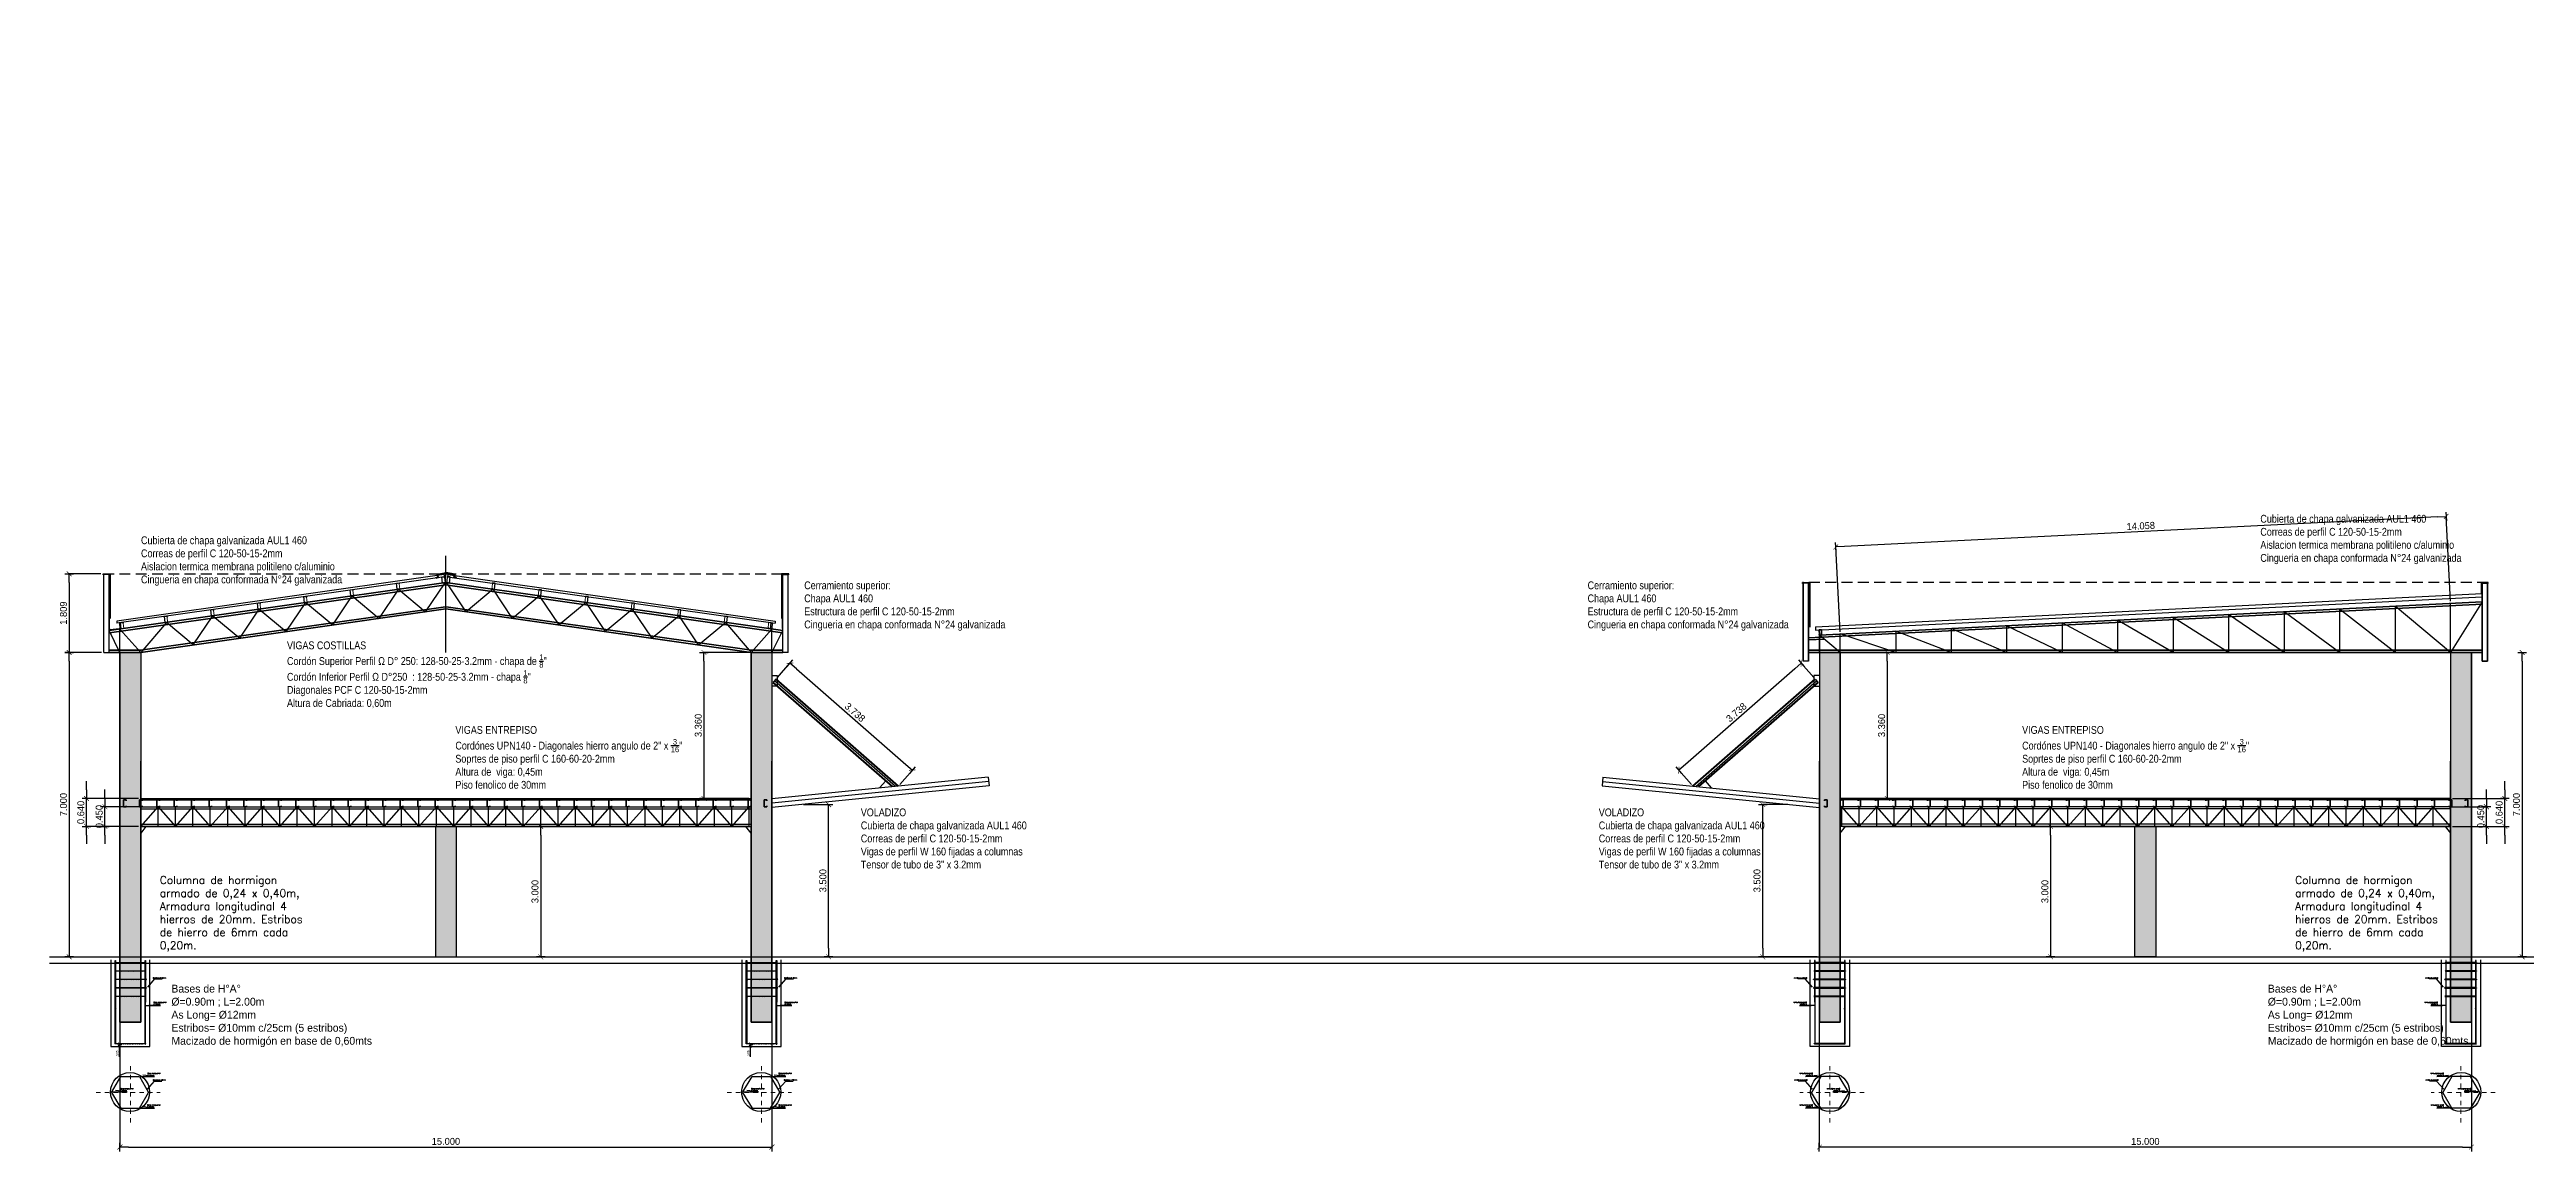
# Model space of a CAD drawing. Header units: millimetres. Extents: x -20 to 118, y -57 to 37.
# Drawn here: x -10.1 to 46.8, y 11.8 to 37.2 of the extents above; entities that cross this region are included whole.
import ezdxf

# ---------------------------------------------------------------- set-up
doc = ezdxf.new("R2010")
doc.units = ezdxf.units.MM
for name, pattern in [('DASHDOT2', [12.7, 6.35, -3.175, 0, -3.175]), ('HIDDEN', [0.375, 0.25, -0.125]), ('RAYITAS', [0.375, 0.25, -0.125])]:
    doc.linetypes.add(name, pattern=pattern)
doc.layers.get('0').update_dxf_attribs({"linetype": 'CONTINUOUS'})
doc.layers.get('Defpoints').update_dxf_attribs({"linetype": 'CONTINUOUS'})
doc.layers.add('0.18', color=253, linetype='CONTINUOUS', lineweight=18)
doc.layers.add('TEXTO', color=7, linetype='CONTINUOUS', lineweight=25)
doc.layers.add('diagonales', color=1, linetype='DASHDOT2')
doc.styles.add('ROMANS', font='romans')
doc.dimstyles.new('1-100', dxfattribs={"dimscale": 0.05, "dimtxt": 2.5, "dimasz": 2.5, "dimexe": 1.25, "dimexo": 0.625, "dimtad": 1, "dimzin": 1, "dimtxsty": 'Standard', "dimcen": 0, "dimadec": 0, "dimazin": 0, "dimtm": 1e-09, "dimtfac": 1, "dimtofl": 0, "dimtmove": 0, "dimatfit": 3, "dimfxl": 1.25, "dimarcsym": 0})
doc.dimstyles.new('CABREADAS', dxfattribs={"dimtxt": 0.16, "dimasz": 0.2, "dimexe": 0, "dimexo": 0.05, "dimgap": 0.05, "dimtad": 1, "dimdec": 3, "dimzin": 0, "dimdsep": 46, "dimtxsty": 'Standard', "dimblk": 'COTA_N', "dimcen": 0.1, "dimclrd": 256, "dimclrt": 256, "dimadec": 0, "dimazin": 0, "dimtfac": 1, "dimtdec": 3, "dimtix": 1, "dimtmove": 2, "dimatfit": 3, "dimldrblk": 'COTA_N', "dimfxl": 0, "dimtolj": 1, "dimtzin": 0, "dimarcsym": 0})
doc.dimstyles.get("Standard").update_dxf_attribs({"dimtxt": 0.18, "dimasz": 0.18, "dimexe": 0.18, "dimexo": 0.0625, "dimgap": 0.09, "dimtad": 0, "dimtih": 1, "dimtoh": 1, "dimdec": 4, "dimzin": 0, "dimdsep": 46, "dimtxsty": 'Standard', "dimcen": 0.09, "dimadec": 0, "dimazin": 0, "dimtfac": 1, "dimtdec": 4, "dimtofl": 0, "dimtmove": 0, "dimatfit": 3, "dimfxl": 1, "dimtolj": 1, "dimtzin": 0, "dimarcsym": 0})
pattern_1 = [(0, (-248.579, 195.9735), (0, 6.985), [5.08, -1.905]), (90, (-248.579, 195.9735), (-6.985, 4e-16), [5.08, -1.905])]
pattern_2 = [(0, (-248.579, 200.9735), (0, 6.985), [5.08, -1.905]), (90, (-248.579, 200.9735), (-6.985, 4e-16), [5.08, -1.905])]
pattern_3 = [(0, (-248.579, 205.9735), (0, 6.985), [5.08, -1.905]), (90, (-248.579, 205.9735), (-6.985, 4e-16), [5.08, -1.905])]
pattern_4 = [(0, (-248.579, 190.9735), (0, 6.985), [5.08, -1.905]), (90, (-248.579, 190.9735), (-6.985, 4e-16), [5.08, -1.905])]
pattern_5 = [(0, (-248.579, 210.9735), (0, 6.985), [5.08, -1.905]), (90, (-248.579, 210.9735), (-6.985, 4e-16), [5.08, -1.905])]
pattern_6 = [(270, (204.415, 301.299), (6.985, -1e-15), [5.08, -1.905]), (360, (204.415, 301.299), (2e-15, 6.985), [5.08, -1.905])]
pattern_7 = [(0, (-248.579, 215.9735), (0, 6.985), [5.08, -1.905]), (90, (-248.579, 215.9735), (-6.985, 4e-16), [5.08, -1.905])]

msp = doc.modelspace()

# ---------------------------------------------------------------- texts
at = {"layer": 'diagonales', "color": 2, "char_height": 0.025, "attachment_point": 4, "style": 'ROMANS'}
for s, insert, width in [('Barra longitudinal %%C 12mm', (-8.5094, 13.2584), 0.338839), ('Barra longitudinal %%C 12mm', (-7.8811, 13.6096), 0.338839), ('Estribos %%C 10mm', (-7.7591, 13.4781), 0.331007), ('Barra longitudinal %%C 12mm', (6.0106, 13.2584), 0.338839), ('Barra longitudinal %%C 12mm', (6.6389, 13.6096), 0.338839), ('Estribos %%C 10mm', (6.7609, 13.4781), 0.331007), ('Barra longitudinal %%C 12mm', (-7.883, 12.8836), 0.338839), ('Barra longitudinal %%C 12mm', (6.637, 12.8836), 0.338839)]:
    msp.add_mtext(s, dxfattribs=dict(at, insert=insert, width=width))
at = {"layer": 'diagonales', "color": 2, "extrusion": (0, 0, -1), "char_height": 0.025, "attachment_point": 4, "text_direction": (-1, 0, 0), "style": 'ROMANS'}
for s, insert, width in [('Estribos %%C 10mm', (30.3013, 13.4781), 0.331007), ('Barra longitudinal %%C 12mm', (30.4232, 13.6096), 0.338839), ('Barra longitudinal %%C 12mm', (31.0516, 13.2584), 0.338839), ('Estribos %%C 10mm', (44.8213, 13.4781), 0.331007), ('Barra longitudinal %%C 12mm', (44.9432, 13.6096), 0.338839), ('Barra longitudinal %%C 12mm', (45.5716, 13.2584), 0.338839), ('Barra longitudinal %%C 12mm', (30.4252, 12.8836), 0.338839), ('Barra longitudinal %%C 12mm', (44.9452, 12.8836), 0.338839)]:
    msp.add_mtext(s, dxfattribs=dict(at, insert=insert, width=width))
at = {"layer": 'TEXTO', "char_height": 0.18, "attachment_point": 4}
for s, insert, width in [('{\\fArial Narrow|b0|i0|c0|p34;Cubierta de chapa galvanizada AUL1 460\\PCorreas de perfil C 120-50-15-2mm\\PAislacion termica membrana politileno c/aluminio\\PCingueria en chapa conformada N°24 galvanizada}', (40.725, 25.9099), 6.233314), ('{\\fArial Narrow|b0|i0|c0|p34;Cubierta de chapa galvanizada AUL1 460\\PCorreas de perfil C 120-50-15-2mm\\PAislacion termica membrana politileno c/aluminio\\PCingueria en chapa conformada N°24 galvanizada}', (-8.0317, 25.4148), 6.233314), ('{\\fArial Narrow|b0|i0|c0|p34;Cerramiento superior:\\PChapa AUL1 460\\PEstructura de perfil C 120-50-15-2mm\\PCingueria en chapa conformada N°24 galvanizada}', (7.2265, 24.3794), 6.233314), ('{\\fArial Narrow|b0|i0|c0|p34;Cerramiento superior:\\PChapa AUL1 460\\PEstructura de perfil C 120-50-15-2mm\\PCingueria en chapa conformada N°24 galvanizada}', (25.2485, 24.3794), 6.233314), ('\\A1;{\\fArial Narrow|b0|i0|c0|p34;VIGAS COSTILLAS\\PCordón Superior Perfil \\fArial Narrow|b0|i0|c238|p34;Ω\\fArial Narrow|b0|i0|c0|p34; D° 250: 128-50-25-3.2mm - chapa de \\H0.7x;\\S1/8;\\H1.4286x;"\\PCordón Inferior Perfil \\fArial Narrow|b0|i0|c238|p34;Ω \\fArial Narrow|b0|i0|c0|p34;D°250  : 128-50-25-3.2mm - chapa \\H0.69999x;\\S1/8;\\H1.42863x;"\\PDiagonales PCF C 120-50-15-2mm\\PAltura de Cabriada: 0,60m}', (-4.673, 22.7965), 6.311365), ('\\A1;{\\fArial Narrow|b0|i0|c0|p34;VIGAS ENTREPISO\\PCordónes UPN140\\H1.00005x; - Diagonales hierro angulo de 2" x \\H0.7x;\\S3/16;\\H1.42857x;"\\PSoprtes de piso perfil C 160-60-20-2mm\\PAltura de  viga: 0,45m\\PPiso fenolico de 30mm}', (-0.7991, 20.8982), 6.311365), ('\\A1;{\\fArial Narrow|b0|i0|c0|p34;VIGAS ENTREPISO\\PCordónes UPN140\\H1.00005x; - Diagonales hierro angulo de 2" x \\H0.7x;\\S3/16;\\H1.42857x;"\\PSoprtes de piso perfil C 160-60-20-2mm\\PAltura de  viga: 0,45m\\PPiso fenolico de 30mm}', (35.2448, 20.8982), 6.311365), ('\\A1;{\\fArial Narrow|b0|i0|c0|p34;VOLADIZO\\PCubierta de chapa galvanizada AUL1 460\\PCorreas de perfil C 120-50-15-2mm\\PVigas de perfil W 160 fijadas a columnas\\PTensor de tubo de 3"\\H1.00002x; x 3.2mm}', (8.5281, 19.033), 5.480295), ('\\A1;{\\fArial Narrow|b0|i0|c0|p34;VOLADIZO\\PCubierta de chapa galvanizada AUL1 460\\PCorreas de perfil C 120-50-15-2mm\\PVigas de perfil W 160 fijadas a columnas\\PTensor de tubo de 3"\\H1.00002x; x 3.2mm}', (25.5053, 19.033), 5.480295), ('\\A1;\\pxql;{\\Fromans|c0;Columna de hormigon armado de 0,24 x 0,40m, Armadura longitudinal 4 hierros de 20mm. Estribos de hierro de 6mm cada 0,20m.}', (-7.5998, 17.3001), 3.885533), ('\\A1;\\pxql;{\\Fromans|c0;Columna de hormigon armado de 0,24 x 0,40m, Armadura longitudinal 4 hierros de 20mm. Estribos de hierro de 6mm cada 0,20m.}', (41.5247, 17.3001), 3.885533), ('\\pxql;Bases de H°A°\\PØ=0.90m ; L=2.00m\\PAs Long= Ø12mm\\PEstribos= Ø10mm c/25cm (5 estribos)\\PMacizado de hormigón en base de 0,60mts', (-7.333, 14.9529), 6.233314), ('\\pxql;Bases de H°A°\\PØ=0.90m ; L=2.00m\\PAs Long= Ø12mm\\PEstribos= Ø10mm c/25cm (5 estribos)\\PMacizado de hormigón en base de 0,60mts', (40.8968, 14.9529), 6.233314)]:
    msp.add_mtext(s, dxfattribs=dict(at, insert=insert, width=width))

# ---------------------------------------------------------------- blocks, each defined once
blk = doc.blocks.new('_OBLIQUE')
at = {"color": 0, "linetype": 'ByBlock'}
blk.add_line((-0.5, -0.5), (0.5, 0.5), dxfattribs=at)
blk = doc.blocks.new('*D172')
at = {"layer": '0.18', "color": 0, "lineweight": -2, "ltscale": 0.08, "transparency": 16777216}
for p, q in [((359.96, 71.857), (360.034, 71.857)), ((359.96, 71.807), (360.034, 71.807)), ((359.972, 71.857), (359.972, 71.807)), ((359.972, 71.807), (359.972, 71.561))]:
    blk.add_line(p, q, dxfattribs=at)
at = {"layer": 'Defpoints', "color": 0, "ltscale": 0.08, "transparency": 16777216}
for p in [(359.929, 71.857), (359.929, 71.807), (359.972, 71.807)]:
    blk.add_point(p, dxfattribs=at)
at = {"layer": '0.18', "color": 0, "lineweight": -2, "ltscale": 0.08, "transparency": 16777216, "xscale": 0.05, "yscale": 0.05, "zscale": 0.05}
for p, rotation in [((359.972, 71.857), 90), ((359.972, 71.807), 270)]:
    blk.add_blockref('_OBLIQUE', p, dxfattribs=dict(at, rotation=rotation))
at = {"layer": '0.18', "color": 0, "lineweight": 18, "ltscale": 0.08, "transparency": 16777216, "insert": (359.93, 71.644), "char_height": 0.05, "attachment_point": 5, "rotation": 90}
blk.add_mtext('0,05', dxfattribs=at)
blk = doc.blocks.new('COTA_N')
for p, q in [((-1, 0), (0, 0)), ((0, 0.5), (0, -0.5))]:
    blk.add_line(p, q)
at = {"const_width": 0.065}
blk.add_lwpolyline([(0.14, 0.14), (0.28, 0.28), (0, 0), (-0.14, -0.14), (-0.28, -0.28)], dxfattribs=at)
blk = doc.blocks.new('*D184')
at = {"color": 0, "lineweight": -2, "transparency": 16777216}
for p, q in [((-9.635, 23.313), (-9.685, 23.313)), ((-9.635, 16.313), (-9.685, 16.313))]:
    blk.add_line(p, q, dxfattribs=at)
at = {"lineweight": -2, "transparency": 16777216}
blk.add_line((-9.685, 23.113), (-9.685, 16.513), dxfattribs=at)
at = {"layer": 'Defpoints', "color": 0, "transparency": 16777216}
for p in [(-9.685, 23.313), (-9.685, 16.313), (-9.685, 16.313)]:
    blk.add_point(p, dxfattribs=at)
at = {"lineweight": -2, "transparency": 16777216, "xscale": 0.2, "yscale": 0.2, "zscale": 0.2}
for p, rotation in [((-9.685, 23.313), 90), ((-9.685, 16.313), 270)]:
    blk.add_blockref('COTA_N', p, dxfattribs=dict(at, rotation=rotation))
at = {"transparency": 16777216, "insert": (-9.815, 19.813), "char_height": 0.16, "attachment_point": 5, "rotation": 90}
blk.add_mtext('\\A1;7.000', dxfattribs=at)
blk = doc.blocks.new('perfil c 160')
at = {"color": 240, "lineweight": 35, "true_color": 0xed1f24}
for p, q in [((-3431.862, -2449.393), (-3431.922, -2449.393)), ((-3431.922, -2449.393), (-3431.922, -2449.553)), ((-3431.922, -2449.553), (-3431.862, -2449.553)), ((-3431.862, -2449.413), (-3431.862, -2449.393)), ((-3431.862, -2449.553), (-3431.862, -2449.533))]:
    blk.add_line(p, q, dxfattribs=at)
blk = doc.blocks.new('*D186')
at = {"color": 0, "lineweight": -2, "transparency": 16777216}
for p, q in [((1.213, 19.313), (1.163, 19.313)), ((1.213, 16.313), (1.163, 16.313))]:
    blk.add_line(p, q, dxfattribs=at)
at = {"lineweight": -2, "transparency": 16777216}
blk.add_line((1.163, 19.113), (1.163, 16.513), dxfattribs=at)
at = {"layer": 'Defpoints', "color": 0, "transparency": 16777216}
for p in [(1.163, 19.313), (1.163, 16.313), (1.163, 16.313)]:
    blk.add_point(p, dxfattribs=at)
at = {"lineweight": -2, "transparency": 16777216, "xscale": 0.2, "yscale": 0.2, "zscale": 0.2}
for p, rotation in [((1.163, 19.313), 90), ((1.163, 16.313), 270)]:
    blk.add_blockref('COTA_N', p, dxfattribs=dict(at, rotation=rotation))
at = {"transparency": 16777216, "insert": (1.033, 17.813), "char_height": 0.16, "attachment_point": 5, "rotation": 90}
blk.add_mtext('\\A1;3.000', dxfattribs=at)
blk = doc.blocks.new('*D187')
at = {"color": 0, "lineweight": -2, "transparency": 16777216}
for p, q in [((5.953, 23.313), (4.919, 23.313)), ((5.953, 19.953), (4.919, 19.953))]:
    blk.add_line(p, q, dxfattribs=at)
at = {"lineweight": -2, "transparency": 16777216}
blk.add_line((4.919, 23.113), (4.919, 20.153), dxfattribs=at)
at = {"layer": 'Defpoints', "color": 0, "transparency": 16777216}
for p in [(6.003, 23.313), (4.919, 19.953), (6.003, 19.953)]:
    blk.add_point(p, dxfattribs=at)
at = {"lineweight": -2, "transparency": 16777216, "xscale": 0.2, "yscale": 0.2, "zscale": 0.2}
for p, rotation in [((4.919, 23.313), 90), ((4.919, 19.953), 270)]:
    blk.add_blockref('COTA_N', p, dxfattribs=dict(at, rotation=rotation))
at = {"transparency": 16777216, "insert": (4.789, 21.633), "char_height": 0.16, "attachment_point": 5, "rotation": 90}
blk.add_mtext('\\A1;3.360', dxfattribs=at)
blk = doc.blocks.new('*D188')
at = {"color": 0, "lineweight": -2, "transparency": 16777216}
for p, q in [((6.61, 22.735), (6.898, 23.065)), ((9.427, 20.277), (9.714, 20.607))]:
    blk.add_line(p, q, dxfattribs=at)
at = {"lineweight": -2, "transparency": 16777216}
blk.add_line((7.049, 22.933), (9.564, 20.738), dxfattribs=at)
at = {"layer": 'Defpoints', "color": 0, "transparency": 16777216}
for p in [(6.577, 22.698), (9.714, 20.607), (9.394, 20.239)]:
    blk.add_point(p, dxfattribs=at)
at = {"lineweight": -2, "transparency": 16777216, "xscale": 0.2, "yscale": 0.2, "zscale": 0.2}
for p, rotation in [((6.898, 23.065), 138.8849535472695), ((9.714, 20.607), 318.8849535472695)]:
    blk.add_blockref('COTA_N', p, dxfattribs=dict(at, rotation=rotation))
at = {"transparency": 16777216, "insert": (8.392, 21.934), "char_height": 0.16, "attachment_point": 5, "rotation": 318.885}
blk.add_mtext('\\A1;3.738', dxfattribs=at)
blk = doc.blocks.new('*D189')
at = {"lineweight": -2, "transparency": 16777216}
for p, q in [((-8.863, 19.963), (-8.863, 20.163)), ((-8.863, 19.313), (-8.863, 19.763)), ((-8.863, 19.113), (-8.863, 18.913))]:
    blk.add_line(p, q, dxfattribs=at)
at = {"color": 0, "lineweight": -2, "transparency": 16777216}
for p, q in [((-8.057, 19.763), (-8.863, 19.763)), ((-8.087, 19.313), (-8.863, 19.313))]:
    blk.add_line(p, q, dxfattribs=at)
at = {"layer": 'Defpoints', "color": 0, "transparency": 16777216}
for p in [(-8.863, 19.763), (-8.007, 19.763), (-8.037, 19.313)]:
    blk.add_point(p, dxfattribs=at)
at = {"lineweight": -2, "transparency": 16777216, "xscale": 0.2, "yscale": 0.2, "zscale": 0.2}
for p, rotation in [((-8.863, 19.763), 270), ((-8.863, 19.313), 90)]:
    blk.add_blockref('COTA_N', p, dxfattribs=dict(at, rotation=rotation))
at = {"transparency": 16777216, "insert": (-8.993, 19.538), "char_height": 0.16, "attachment_point": 5, "rotation": 90}
blk.add_mtext('\\A1;0.450', dxfattribs=at)
blk = doc.blocks.new('*D190')
at = {"lineweight": -2, "transparency": 16777216}
for p, q in [((-9.286, 20.153), (-9.286, 20.353)), ((-9.286, 19.313), (-9.286, 19.953)), ((-9.286, 19.113), (-9.286, 18.913))]:
    blk.add_line(p, q, dxfattribs=at)
at = {"color": 0, "lineweight": -2, "transparency": 16777216}
for p, q in [((-8.087, 19.953), (-9.286, 19.953)), ((-8.087, 19.313), (-9.286, 19.313))]:
    blk.add_line(p, q, dxfattribs=at)
at = {"layer": 'Defpoints', "color": 0, "transparency": 16777216}
for p in [(-9.286, 19.953), (-8.037, 19.953), (-8.037, 19.313)]:
    blk.add_point(p, dxfattribs=at)
at = {"lineweight": -2, "transparency": 16777216, "xscale": 0.2, "yscale": 0.2, "zscale": 0.2}
for p, rotation in [((-9.286, 19.953), 270), ((-9.286, 19.313), 90)]:
    blk.add_blockref('COTA_N', p, dxfattribs=dict(at, rotation=rotation))
at = {"transparency": 16777216, "insert": (-9.416, 19.633), "char_height": 0.16, "attachment_point": 5, "rotation": 90}
blk.add_mtext('\\A1;0.640', dxfattribs=at)
blk = doc.blocks.new('*D191')
at = {"color": 0, "lineweight": -2, "transparency": 16777216}
for p, q in [((7.209, 19.813), (7.786, 19.813)), ((6.533, 16.313), (7.786, 16.313))]:
    blk.add_line(p, q, dxfattribs=at)
at = {"lineweight": -2, "transparency": 16777216}
blk.add_line((7.786, 16.513), (7.786, 19.613), dxfattribs=at)
at = {"layer": 'Defpoints', "color": 0, "transparency": 16777216}
for p in [(7.159, 19.813), (7.786, 19.813), (6.483, 16.313)]:
    blk.add_point(p, dxfattribs=at)
at = {"lineweight": -2, "transparency": 16777216, "xscale": 0.2, "yscale": 0.2, "zscale": 0.2}
for p, rotation in [((7.786, 19.813), 90), ((7.786, 16.313), 270)]:
    blk.add_blockref('COTA_N', p, dxfattribs=dict(at, rotation=rotation))
at = {"transparency": 16777216, "insert": (7.656, 18.063), "char_height": 0.16, "attachment_point": 5, "rotation": 90}
blk.add_mtext('\\A1;3.500', dxfattribs=at)
blk = doc.blocks.new('*D192')
at = {"color": 0, "lineweight": -2, "transparency": 16777216}
for p, q in [((-8.517, 16.263), (-8.517, 11.936)), ((6.483, 16.263), (6.483, 11.936))]:
    blk.add_line(p, q, dxfattribs=at)
at = {"lineweight": -2, "transparency": 16777216}
blk.add_line((-8.317, 11.936), (6.283, 11.936), dxfattribs=at)
at = {"layer": 'Defpoints', "color": 0, "transparency": 16777216}
for p in [(-8.517, 16.313), (6.483, 16.313), (6.483, 11.936)]:
    blk.add_point(p, dxfattribs=at)
at = {"lineweight": -2, "transparency": 16777216, "xscale": 0.2, "yscale": 0.2, "zscale": 0.2, "rotation": 180}
blk.add_blockref('COTA_N', (-8.517, 11.936), dxfattribs=at)
at = {"lineweight": -2, "transparency": 16777216, "xscale": 0.2, "yscale": 0.2, "zscale": 0.2}
blk.add_blockref('COTA_N', (6.483, 11.936), dxfattribs=at)
at = {"transparency": 16777216, "insert": (-1.017, 12.066), "char_height": 0.16, "attachment_point": 5}
blk.add_mtext('\\A1;15.000', dxfattribs=at)
blk = doc.blocks.new('*D185')
at = {"color": 0, "lineweight": -2, "transparency": 16777216}
for p, q in [((-8.953, 25.122), (-9.685, 25.122)), ((-8.937, 23.313), (-9.685, 23.313))]:
    blk.add_line(p, q, dxfattribs=at)
at = {"lineweight": -2, "transparency": 16777216}
blk.add_line((-9.685, 24.922), (-9.685, 23.513), dxfattribs=at)
at = {"layer": 'Defpoints', "color": 0, "transparency": 16777216}
for p in [(-8.903, 25.122), (-9.685, 23.313), (-8.887, 23.313)]:
    blk.add_point(p, dxfattribs=at)
at = {"lineweight": -2, "transparency": 16777216, "xscale": 0.2, "yscale": 0.2, "zscale": 0.2}
for p, rotation in [((-9.685, 25.122), 90), ((-9.685, 23.313), 270)]:
    blk.add_blockref('COTA_N', p, dxfattribs=dict(at, rotation=rotation))
at = {"transparency": 16777216, "insert": (-9.815, 24.217), "char_height": 0.16, "attachment_point": 5, "rotation": 90}
blk.add_mtext('\\A1;1.809', dxfattribs=at)
blk = doc.blocks.new('*D203')
at = {"color": 0, "lineweight": -2, "transparency": 16777216}
for p, q in [((46.697, 23.313), (46.747, 23.313)), ((46.697, 16.313), (46.747, 16.313))]:
    blk.add_line(p, q, dxfattribs=at)
at = {"lineweight": -2, "transparency": 16777216}
blk.add_line((46.747, 23.113), (46.747, 16.513), dxfattribs=at)
at = {"layer": 'Defpoints', "color": 0, "transparency": 16777216}
for p in [(46.747, 23.313), (46.747, 16.313), (46.747, 16.313)]:
    blk.add_point(p, dxfattribs=at)
at = {"lineweight": -2, "transparency": 16777216, "xscale": 0.2, "yscale": 0.2, "zscale": 0.2}
for p, rotation in [((46.747, 23.313), 90), ((46.747, 16.313), 270)]:
    blk.add_blockref('COTA_N', p, dxfattribs=dict(at, rotation=rotation))
at = {"transparency": 16777216, "insert": (46.617, 19.813), "char_height": 0.16, "attachment_point": 5, "rotation": 90}
blk.add_mtext('\\A1;7.000', dxfattribs=at)
blk = doc.blocks.new('*D195')
at = {"color": 0, "lineweight": -2, "transparency": 16777216}
for p, q in [((35.849, 19.313), (35.899, 19.313)), ((35.849, 16.313), (35.899, 16.313))]:
    blk.add_line(p, q, dxfattribs=at)
at = {"lineweight": -2, "transparency": 16777216}
blk.add_line((35.899, 19.113), (35.899, 16.513), dxfattribs=at)
at = {"layer": 'Defpoints', "color": 0, "transparency": 16777216}
for p in [(35.899, 19.313), (35.899, 16.313), (35.899, 16.313)]:
    blk.add_point(p, dxfattribs=at)
at = {"lineweight": -2, "transparency": 16777216, "xscale": 0.2, "yscale": 0.2, "zscale": 0.2}
for p, rotation in [((35.899, 19.313), 90), ((35.899, 16.313), 270)]:
    blk.add_blockref('COTA_N', p, dxfattribs=dict(at, rotation=rotation))
at = {"transparency": 16777216, "insert": (35.769, 17.813), "char_height": 0.16, "attachment_point": 5, "rotation": 90}
blk.add_mtext('\\A1;3.000', dxfattribs=at)
blk = doc.blocks.new('*D196')
at = {"color": 0, "lineweight": -2, "transparency": 16777216}
for p, q in [((31.109, 23.313), (32.143, 23.313)), ((31.109, 19.953), (32.143, 19.953))]:
    blk.add_line(p, q, dxfattribs=at)
at = {"lineweight": -2, "transparency": 16777216}
blk.add_line((32.143, 23.113), (32.143, 20.153), dxfattribs=at)
at = {"layer": 'Defpoints', "color": 0, "transparency": 16777216}
for p in [(31.059, 23.313), (31.059, 19.953), (32.143, 19.953)]:
    blk.add_point(p, dxfattribs=at)
at = {"lineweight": -2, "transparency": 16777216, "xscale": 0.2, "yscale": 0.2, "zscale": 0.2}
for p, rotation in [((32.143, 23.313), 90), ((32.143, 19.953), 270)]:
    blk.add_blockref('COTA_N', p, dxfattribs=dict(at, rotation=rotation))
at = {"transparency": 16777216, "insert": (32.013, 21.633), "char_height": 0.16, "attachment_point": 5, "rotation": 90}
blk.add_mtext('\\A1;3.360', dxfattribs=at)
blk = doc.blocks.new('*D197')
at = {"lineweight": -2, "transparency": 16777216}
blk.add_line((30.013, 22.933), (27.498, 20.738), dxfattribs=at)
at = {"color": 0, "lineweight": -2, "transparency": 16777216}
for p, q in [((30.452, 22.735), (30.164, 23.065)), ((27.636, 20.277), (27.348, 20.607))]:
    blk.add_line(p, q, dxfattribs=at)
at = {"layer": 'Defpoints', "color": 0, "transparency": 16777216}
for p in [(30.485, 22.698), (27.348, 20.607), (27.668, 20.239)]:
    blk.add_point(p, dxfattribs=at)
at = {"lineweight": -2, "transparency": 16777216, "xscale": 0.2, "yscale": 0.2, "zscale": 0.2}
for p, rotation in [((30.164, 23.065), 41.11504645273051), ((27.348, 20.607), 221.1150464527305)]:
    blk.add_blockref('COTA_N', p, dxfattribs=dict(at, rotation=rotation))
at = {"transparency": 16777216, "insert": (28.67, 21.934), "char_height": 0.16, "attachment_point": 5, "rotation": 41.115}
blk.add_mtext('\\A1;3.738', dxfattribs=at)
blk = doc.blocks.new('*D198')
at = {"lineweight": -2, "transparency": 16777216}
for p, q in [((45.925, 19.963), (45.925, 20.163)), ((45.925, 19.313), (45.925, 19.763)), ((45.925, 19.113), (45.925, 18.913))]:
    blk.add_line(p, q, dxfattribs=at)
at = {"color": 0, "lineweight": -2, "transparency": 16777216}
for p, q in [((45.119, 19.763), (45.925, 19.763)), ((45.149, 19.313), (45.925, 19.313))]:
    blk.add_line(p, q, dxfattribs=at)
at = {"layer": 'Defpoints', "color": 0, "transparency": 16777216}
for p in [(45.069, 19.763), (45.925, 19.763), (45.099, 19.313)]:
    blk.add_point(p, dxfattribs=at)
at = {"lineweight": -2, "transparency": 16777216, "xscale": 0.2, "yscale": 0.2, "zscale": 0.2}
for p, rotation in [((45.925, 19.763), 270), ((45.925, 19.313), 90)]:
    blk.add_blockref('COTA_N', p, dxfattribs=dict(at, rotation=rotation))
at = {"transparency": 16777216, "insert": (45.795, 19.538), "char_height": 0.16, "attachment_point": 5, "rotation": 90}
blk.add_mtext('\\A1;0.450', dxfattribs=at)
blk = doc.blocks.new('*D199')
at = {"color": 0, "lineweight": -2, "transparency": 16777216}
for p, q in [((45.149, 19.953), (46.349, 19.953)), ((45.149, 19.313), (46.349, 19.313))]:
    blk.add_line(p, q, dxfattribs=at)
at = {"lineweight": -2, "transparency": 16777216}
for p, q in [((46.349, 20.153), (46.349, 20.353)), ((46.349, 19.313), (46.349, 19.953)), ((46.349, 19.113), (46.349, 18.913))]:
    blk.add_line(p, q, dxfattribs=at)
at = {"layer": 'Defpoints', "color": 0, "transparency": 16777216}
for p in [(45.099, 19.953), (46.349, 19.953), (45.099, 19.313)]:
    blk.add_point(p, dxfattribs=at)
at = {"lineweight": -2, "transparency": 16777216, "xscale": 0.2, "yscale": 0.2, "zscale": 0.2}
for p, rotation in [((46.349, 19.953), 270), ((46.349, 19.313), 90)]:
    blk.add_blockref('COTA_N', p, dxfattribs=dict(at, rotation=rotation))
at = {"transparency": 16777216, "insert": (46.219, 19.633), "char_height": 0.16, "attachment_point": 5, "rotation": 90}
blk.add_mtext('\\A1;0.640', dxfattribs=at)
blk = doc.blocks.new('*D200')
at = {"color": 0, "lineweight": -2, "transparency": 16777216}
for p, q in [((29.853, 19.813), (29.276, 19.813)), ((30.529, 16.313), (29.276, 16.313))]:
    blk.add_line(p, q, dxfattribs=at)
at = {"lineweight": -2, "transparency": 16777216}
blk.add_line((29.276, 16.513), (29.276, 19.613), dxfattribs=at)
at = {"layer": 'Defpoints', "color": 0, "transparency": 16777216}
for p in [(29.276, 19.813), (29.903, 19.813), (30.579, 16.313)]:
    blk.add_point(p, dxfattribs=at)
at = {"lineweight": -2, "transparency": 16777216, "xscale": 0.2, "yscale": 0.2, "zscale": 0.2}
for p, rotation in [((29.276, 19.813), 90), ((29.276, 16.313), 270)]:
    blk.add_blockref('COTA_N', p, dxfattribs=dict(at, rotation=rotation))
at = {"transparency": 16777216, "insert": (29.146, 18.063), "char_height": 0.16, "attachment_point": 5, "rotation": 90}
blk.add_mtext('\\A1;3.500', dxfattribs=at)
blk = doc.blocks.new('*D201')
at = {"color": 0, "lineweight": -2, "transparency": 16777216}
for p, q in [((30.579, 16.263), (30.579, 11.936)), ((45.579, 16.263), (45.579, 11.936))]:
    blk.add_line(p, q, dxfattribs=at)
at = {"lineweight": -2, "transparency": 16777216}
blk.add_line((45.379, 11.936), (30.779, 11.936), dxfattribs=at)
at = {"layer": 'Defpoints', "color": 0, "transparency": 16777216}
for p in [(30.579, 16.313), (45.579, 16.313), (30.579, 11.936)]:
    blk.add_point(p, dxfattribs=at)
at = {"lineweight": -2, "transparency": 16777216, "xscale": 0.2, "yscale": 0.2, "zscale": 0.2, "rotation": 180}
blk.add_blockref('COTA_N', (30.579, 11.936), dxfattribs=at)
at = {"lineweight": -2, "transparency": 16777216, "xscale": 0.2, "yscale": 0.2, "zscale": 0.2}
blk.add_blockref('COTA_N', (45.579, 11.936), dxfattribs=at)
at = {"transparency": 16777216, "insert": (38.079, 12.066), "char_height": 0.16, "attachment_point": 5}
blk.add_mtext('\\A1;15.000', dxfattribs=at)
blk = doc.blocks.new('*D205')
at = {"lineweight": -2, "transparency": 16777216}
blk.add_line((44.799, 26.432), (31.159, 25.75), dxfattribs=at)
at = {"color": 0, "lineweight": -2, "transparency": 16777216}
for p, q in [((45.097, 24.489), (44.999, 26.442)), ((31.057, 23.787), (30.959, 25.74))]:
    blk.add_line(p, q, dxfattribs=at)
at = {"layer": 'Defpoints', "color": 0, "transparency": 16777216}
for p in [(30.959, 25.74), (45.099, 24.439), (31.059, 23.737)]:
    blk.add_point(p, dxfattribs=at)
at = {"lineweight": -2, "transparency": 16777216, "xscale": 0.2, "yscale": 0.2, "zscale": 0.2}
for p, rotation in [((44.999, 26.442), 2.862405226111831), ((30.959, 25.74), 182.8624052261118)]:
    blk.add_blockref('COTA_N', p, dxfattribs=dict(at, rotation=rotation))
at = {"transparency": 16777216, "insert": (37.973, 26.221), "char_height": 0.16, "attachment_point": 5, "rotation": 2.8624}
blk.add_mtext('\\A1;14.058', dxfattribs=at)
blk = doc.blocks.new('base')
at = {"ltscale": 0.08}
for p, q in [((359.78, 73.798), (359.78, 71.803)), ((359.875, 73.733), (360.287, 73.733)), ((360.287, 73.723), (359.875, 73.723)), ((359.875, 73.542), (360.287, 73.542)), ((360.287, 73.532), (359.875, 73.532)), ((359.907, 73.723), (359.917, 73.733)), ((359.907, 73.532), (359.917, 73.542)), ((359.912, 73.723), (359.922, 73.733)), ((359.912, 73.532), (359.922, 73.542)), ((359.962, 73.723), (359.972, 73.733)), ((359.962, 73.532), (359.972, 73.542)), ((359.967, 73.723), (359.977, 73.733)), ((359.967, 73.532), (359.977, 73.542)), ((360.017, 73.723), (360.027, 73.733)), ((360.017, 73.532), (360.027, 73.542)), ((360.022, 73.723), (360.032, 73.733)), ((360.022, 73.532), (360.032, 73.542)), ((360.072, 73.723), (360.082, 73.733)), ((360.072, 73.532), (360.082, 73.542)), ((360.077, 73.723), (360.087, 73.733)), ((360.077, 73.532), (360.087, 73.542)), ((360.127, 73.723), (360.137, 73.733)), ((360.127, 73.532), (360.137, 73.542)), ((360.132, 73.723), (360.142, 73.733)), ((360.132, 73.532), (360.142, 73.542)), ((360.182, 73.723), (360.192, 73.733)), ((360.182, 73.532), (360.192, 73.542)), ((360.187, 73.723), (360.197, 73.733)), ((360.187, 73.532), (360.197, 73.542)), ((360.238, 73.723), (360.248, 73.733)), ((360.238, 73.532), (360.248, 73.542)), ((360.243, 73.723), (360.253, 73.733)), ((360.243, 73.532), (360.253, 73.542)), ((360.287, 73.733), (360.585, 73.733)), ((360.585, 73.723), (360.287, 73.723)), ((360.287, 73.542), (360.585, 73.542)), ((360.585, 73.532), (360.287, 73.532)), ((360.293, 73.723), (360.303, 73.733)), ((360.293, 73.532), (360.303, 73.542)), ((360.298, 73.723), (360.308, 73.733)), ((360.298, 73.532), (360.308, 73.542)), ((360.348, 73.723), (360.358, 73.733)), ((360.348, 73.532), (360.358, 73.542)), ((360.353, 73.723), (360.363, 73.733)), ((360.353, 73.532), (360.363, 73.542)), ((360.403, 73.723), (360.413, 73.733)), ((360.403, 73.532), (360.413, 73.542)), ((360.408, 73.723), (360.418, 73.733)), ((360.408, 73.532), (360.418, 73.542)), ((360.458, 73.723), (360.468, 73.733)), ((360.458, 73.532), (360.468, 73.542)), ((360.463, 73.723), (360.473, 73.733)), ((360.463, 73.532), (360.473, 73.542)), ((360.513, 73.723), (360.523, 73.733)), ((360.513, 73.532), (360.523, 73.542)), ((360.518, 73.723), (360.528, 73.733)), ((360.518, 73.532), (360.528, 73.542)), ((360.568, 73.723), (360.578, 73.733)), ((360.568, 73.532), (360.578, 73.542)), ((360.573, 73.723), (360.583, 73.733)), ((360.573, 73.532), (360.583, 73.542)), ((360.68, 71.803), (360.68, 73.798)), ((359.888, 73.352), (360.3, 73.352)), ((360.3, 73.342), (359.888, 73.342)), ((359.888, 73.156), (360.3, 73.156)), ((360.3, 73.146), (359.888, 73.146)), ((359.888, 72.96), (360.3, 72.96)), ((360.3, 72.95), (359.888, 72.95)), ((359.92, 73.342), (359.93, 73.352)), ((359.92, 73.146), (359.93, 73.156)), ((359.92, 72.95), (359.93, 72.96)), ((359.925, 73.342), (359.935, 73.352)), ((359.925, 73.146), (359.935, 73.156)), ((359.925, 72.95), (359.935, 72.96)), ((359.975, 73.342), (359.985, 73.352)), ((359.975, 73.146), (359.985, 73.156)), ((359.975, 72.95), (359.985, 72.96)), ((359.98, 73.342), (359.99, 73.352)), ((359.98, 73.146), (359.99, 73.156)), ((359.98, 72.95), (359.99, 72.96)), ((360.03, 73.342), (360.04, 73.352)), ((360.03, 73.146), (360.04, 73.156)), ((360.03, 72.95), (360.04, 72.96)), ((360.035, 73.342), (360.045, 73.352)), ((360.035, 73.146), (360.045, 73.156)), ((360.035, 72.95), (360.045, 72.96)), ((360.085, 73.342), (360.095, 73.352)), ((360.085, 73.146), (360.095, 73.156)), ((360.085, 72.95), (360.095, 72.96)), ((360.09, 73.342), (360.1, 73.352)), ((360.09, 73.146), (360.1, 73.156)), ((360.09, 72.95), (360.1, 72.96)), ((360.14, 73.342), (360.15, 73.352)), ((360.14, 73.146), (360.15, 73.156)), ((360.14, 72.95), (360.15, 72.96)), ((360.145, 73.342), (360.155, 73.352)), ((360.145, 73.146), (360.155, 73.156)), ((360.145, 72.95), (360.155, 72.96)), ((360.195, 73.342), (360.205, 73.352)), ((360.195, 73.146), (360.205, 73.156)), ((360.195, 72.95), (360.205, 72.96)), ((360.2, 73.342), (360.21, 73.352)), ((360.2, 73.146), (360.21, 73.156)), ((360.2, 72.95), (360.21, 72.96)), ((360.251, 73.342), (360.261, 73.352)), ((360.251, 73.146), (360.261, 73.156)), ((360.251, 72.95), (360.261, 72.96)), ((360.256, 73.342), (360.266, 73.352)), ((360.256, 73.146), (360.266, 73.156)), ((360.256, 72.95), (360.266, 72.96)), ((360.3, 73.352), (360.598, 73.352)), ((360.598, 73.342), (360.3, 73.342)), ((360.3, 73.156), (360.598, 73.156)), ((360.598, 73.146), (360.3, 73.146)), ((360.3, 72.96), (360.598, 72.96)), ((360.598, 72.95), (360.3, 72.95)), ((360.306, 73.342), (360.316, 73.352)), ((360.306, 73.146), (360.316, 73.156)), ((360.306, 72.95), (360.316, 72.96)), ((360.311, 73.342), (360.321, 73.352)), ((360.311, 73.146), (360.321, 73.156)), ((360.311, 72.95), (360.321, 72.96)), ((360.361, 73.342), (360.371, 73.352)), ((360.361, 73.146), (360.371, 73.156)), ((360.361, 72.95), (360.371, 72.96)), ((360.366, 73.342), (360.376, 73.352)), ((360.366, 73.146), (360.376, 73.156)), ((360.366, 72.95), (360.376, 72.96)), ((360.416, 73.342), (360.426, 73.352)), ((360.416, 73.146), (360.426, 73.156)), ((360.416, 72.95), (360.426, 72.96)), ((360.421, 73.342), (360.431, 73.352)), ((360.421, 73.146), (360.431, 73.156)), ((360.421, 72.95), (360.431, 72.96)), ((360.471, 73.342), (360.481, 73.352)), ((360.471, 73.146), (360.481, 73.156)), ((360.471, 72.95), (360.481, 72.96)), ((360.476, 73.342), (360.486, 73.352)), ((360.476, 73.146), (360.486, 73.156)), ((360.476, 72.95), (360.486, 72.96)), ((360.526, 73.342), (360.536, 73.352)), ((360.526, 73.146), (360.536, 73.156)), ((360.526, 72.95), (360.536, 72.96)), ((360.531, 73.342), (360.541, 73.352)), ((360.531, 73.146), (360.541, 73.156)), ((360.531, 72.95), (360.541, 72.96)), ((360.568, 73.337), (360.578, 73.347)), ((360.568, 73.141), (360.578, 73.151)), ((360.573, 73.337), (360.583, 73.347)), ((360.573, 73.141), (360.583, 73.151)), ((360.582, 73.342), (360.592, 73.352)), ((360.582, 73.146), (360.592, 73.156)), ((360.587, 73.342), (360.597, 73.352)), ((360.587, 73.146), (360.597, 73.156)), ((359.891, 72.669), (359.901, 72.679)), ((359.896, 72.669), (359.906, 72.679)), ((359.78, 71.803), (360.68, 71.803)), ((359.875, 71.869), (360.287, 71.869)), ((360.287, 71.859), (359.875, 71.859)), ((359.946, 71.854), (359.956, 71.864)), ((359.951, 71.854), (359.961, 71.864)), ((360.002, 71.854), (360.012, 71.864)), ((360.007, 71.854), (360.017, 71.864)), ((360.057, 71.854), (360.067, 71.864)), ((360.062, 71.854), (360.072, 71.864)), ((360.112, 71.854), (360.122, 71.864)), ((360.117, 71.854), (360.127, 71.864)), ((360.167, 71.854), (360.177, 71.864)), ((360.172, 71.854), (360.182, 71.864)), ((360.222, 71.854), (360.232, 71.864)), ((360.227, 71.854), (360.237, 71.864)), ((360.277, 71.854), (360.287, 71.864)), ((360.282, 71.854), (360.292, 71.864)), ((360.287, 71.869), (360.585, 71.869)), ((360.585, 71.859), (360.287, 71.859)), ((360.333, 71.854), (360.343, 71.864)), ((360.338, 71.854), (360.348, 71.864)), ((360.388, 71.854), (360.398, 71.864)), ((360.393, 71.854), (360.403, 71.864)), ((360.403, 71.859), (360.413, 71.869)), ((360.408, 71.859), (360.418, 71.869)), ((360.443, 71.854), (360.453, 71.864)), ((360.448, 71.854), (360.458, 71.864)), ((360.498, 71.854), (360.508, 71.864)), ((360.503, 71.854), (360.513, 71.864))]:
    blk.add_line(p, q, dxfattribs=at)
blk.add_line((360.568, 71.856), (360.58, 71.856))
blk.add_lwpolyline([(359.88, 73.783), (359.892, 73.783), (359.892, 71.859), (359.88, 71.859), (359.88, 73.783)])
blk.add_lwpolyline([(360.568, 71.856), (360.568, 73.783), (360.58, 73.783), (360.574, 71.856)], dxfattribs=at)
for centre, start, end in [((359.875, 73.728), 90, 270), ((359.875, 73.537), 90, 270), ((360.585, 73.728), 270, 90), ((360.585, 73.537), 270, 90), ((359.875, 73.342), 90, 270), ((359.875, 73.146), 90, 270), ((359.888, 73.347), 90, 270), ((359.888, 73.151), 90, 270), ((359.888, 72.955), 90, 270), ((360.585, 73.342), 270, 90), ((360.585, 73.146), 270, 90), ((360.598, 73.347), 270, 90), ((360.598, 73.151), 270, 90), ((360.585, 71.865), 270, 90)]:
    blk.add_arc(centre, 0.005, start, end, dxfattribs=at)
at = {"layer": 'diagonales', "color": 2, "char_height": 0.025, "attachment_point": 4, "style": 'ROMANS'}
for s, insert, width in [('Estribos %%C 10mm', (360.755, 73.379), 0.33101), ('Barra longitudinal %%C 12mm', (360.764, 72.797), 0.33884)]:
    blk.add_mtext(s, dxfattribs=dict(at, insert=insert, width=width))
at = {"layer": '0.18', "lineweight": 18, "ltscale": 0.08}
dim = blk.add_linear_dim(base=(359.972, 71.807), p1=(359.929, 71.857), p2=(359.929, 71.807), angle=270, dimstyle='1-100', override={"dimtxt": 1, "dimasz": 1, "dimgap": 0.25, "dimblk1": 'OBLIQUE', "dimblk2": 'OBLIQUE', "dimsah": 1}, dxfattribs=at)
dim.commit()
dim.dimension.update_dxf_attribs({"geometry": '*D172', "text_midpoint": (359.972, 71.644), "dimtype": 129})
at = {"layer": 'diagonales', "linetype": 'Continuous'}
blk.add_leader([(360.631, 73.167), (360.796, 73.356), (360.963, 73.356)], dimstyle='Standard', override={"dimasz": 0.05}, dxfattribs=at)
at = {"layer": 'diagonales', "linetype": 'Continuous', "annotation_type": 0, "has_hookline": 1, "hookline_direction": 0, "text_width": 0.327}
blk.add_leader([(360.592, 72.747), (360.926, 72.747), (360.657, 72.747)], dimstyle='Standard', override={"dimasz": 0.05}, dxfattribs=at)

# ---------------------------------------------------------------- dimensions: what is measured, and where the dimension line sits
for p1, p2, distance, picture, middle in [((45.0993, 24.4389), (31.0592, 23.7369), -2.0061, '*D205', (37.9726, 26.2213)), ((6.5775, 22.6975), (9.3937, 20.2395), 0.4877, '*D188', (8.3918, 21.9339)), ((30.4847, 22.6975), (27.6685, 20.2395), -0.4877, '*D197', (28.6704, 21.9339))]:
    dim = msp.add_aligned_dim(p1=p1, p2=p2, distance=distance, dimstyle='CABREADAS', override={"dimfxl": 1.25})
    dim.commit()
    dim.dimension.update_dxf_attribs({"geometry": picture, "text_midpoint": middle})
for base, p1, p2, angle, picture, middle in [((-9.6847, 23.3129), (-8.9028, 25.1216), (-8.8871, 23.3129), 90, '*D185', (-9.8147, 24.2172)), ((-9.6847, 16.3129), (-9.6847, 23.3129), (-9.6847, 16.3129), 90, '*D184', (-9.8147, 19.8129)), ((4.9192, 19.9529), (6.0029, 23.3129), (6.0029, 19.9529), 90, '*D187', (4.7892, 21.6329)), ((32.1429, 19.9529), (31.0593, 23.3129), (31.0593, 19.9529), 90, '*D196', (32.0129, 21.6329)), ((46.7468, 16.3129), (46.7468, 23.3129), (46.7468, 16.3129), 90, '*D203', (46.6168, 19.8129)), ((-9.2865, 19.9529), (-8.0372, 19.3129), (-8.0371, 19.9529), 90, '*D190', (-9.4165, 19.6329)), ((-8.8625, 19.7629), (-8.0371, 19.3129), (-8.0071, 19.7629), 90, '*D189', (-8.9925, 19.5379)), ((45.9247, 19.7629), (45.0993, 19.3129), (45.0693, 19.7629), 90, '*D198', (45.7947, 19.5379)), ((46.3486, 19.9529), (45.0993, 19.3129), (45.0993, 19.9529), 90, '*D199', (46.2186, 19.6329)), ((7.7861, 19.8129), (6.4828, 16.3129), (7.1595, 19.8129), 90, '*D191', (7.6561, 18.0629)), ((29.2761, 19.8129), (30.5793, 16.3129), (29.9027, 19.8129), 90, '*D200', (29.1461, 18.0629)), ((1.1629, 16.3129), (1.1629, 19.3129), (1.1629, 16.3129), 90, '*D186', (1.0329, 17.8129)), ((35.8992, 16.3129), (35.8992, 19.3129), (35.8992, 16.3129), 90, '*D195', (35.7692, 17.8129)), ((30.5793, 11.9357), (45.5793, 16.3129), (30.5793, 16.3129), 180, '*D201', (38.0793, 12.0657))]:
    dim = msp.add_linear_dim(base=base, p1=p1, p2=p2, angle=angle, dimstyle='CABREADAS', override={"dimfxl": 1.25})
    dim.commit()
    dim.dimension.update_dxf_attribs({"geometry": picture, "text_midpoint": middle})
dim = msp.add_linear_dim(base=(6.4829, 11.9357), p1=(-8.5171, 16.3129), p2=(6.4829, 16.3129), dimstyle='CABREADAS', override={"dimfxl": 1.25})
dim.commit()
dim.dimension.update_dxf_attribs({"geometry": '*D192', "text_midpoint": (-1.0171, 12.0657)})

# ---------------------------------------------------------------- hatches: boundary and pattern name
h = msp.add_hatch()
h.set_pattern_fill('ANGLE', color=256)
h.set_pattern_definition(pattern_7)
h.paths.add_polyline_path([(16.0208, 36.9391), (16.0208, 37.1791), (15.5408, 37.1791), (15.5408, 36.9391)])
h = msp.add_hatch()
h.set_pattern_fill('ANGLE', color=256, angle=-90)
h.set_pattern_definition(pattern_6)
h.paths.add_polyline_path([(20.8208, 37.1791), (20.5808, 37.1791), (20.5808, 36.6991), (20.8208, 36.6991)])
h = msp.add_hatch()
h.set_pattern_fill('ANGLE', color=256, angle=-90)
h.set_pattern_definition(pattern_6)
h.paths.add_polyline_path([(25.3808, 36.6991), (25.6208, 36.6991), (25.6208, 37.1791), (25.3808, 37.1791)])
h = msp.add_hatch()
h.set_pattern_fill('ANGLE', color=256)
h.set_pattern_definition([(0, (-263.219, 215.9735), (0, 6.985), [5.08, -1.905]), (90, (-263.219, 215.9735), (-6.985, 4e-16), [5.08, -1.905])])
h.paths.add_polyline_path([(30.6608, 36.9391), (30.6608, 37.1791), (30.1808, 37.1791), (30.1808, 36.9391)])
h = msp.add_hatch()
h.set_pattern_fill('ANGLE', color=256, angle=-90)
h.set_pattern_definition(pattern_6)
h.paths.add_polyline_path([(35.4608, 37.1791), (35.2208, 37.1791), (35.2208, 36.6991), (35.4608, 36.6991)])
h = msp.add_hatch()
h.set_pattern_fill('ANGLE', color=256, angle=-90)
h.set_pattern_definition(pattern_6)
h.paths.add_polyline_path([(40.0208, 36.6991), (40.2608, 36.6991), (40.2608, 37.1791), (40.0208, 37.1791)])
h = msp.add_hatch()
h.set_pattern_fill('ANGLE', color=256)
h.set_pattern_definition(pattern_7)
h.paths.add_polyline_path([(45.3008, 36.9391), (45.3008, 37.1791), (44.8208, 37.1791), (44.8208, 36.9391)])
h = msp.add_hatch()
h.set_pattern_fill('ANGLE', color=256)
h.set_pattern_definition(pattern_5)
h.paths.add_polyline_path([(16.0208, 31.9391), (16.0208, 32.1791), (15.5408, 32.1791), (15.5408, 31.9391)])
h = msp.add_hatch()
h.set_pattern_fill('ANGLE', color=256)
h.set_pattern_definition([(0, (-263.219, 210.9735), (0, 6.985), [5.08, -1.905]), (90, (-263.219, 210.9735), (-6.985, 4e-16), [5.08, -1.905])])
h.paths.add_polyline_path([(30.6608, 31.9391), (30.6608, 32.1791), (30.1808, 32.1791), (30.1808, 31.9391)])
h = msp.add_hatch()
h.set_pattern_fill('ANGLE', color=256)
h.set_pattern_definition(pattern_5)
h.paths.add_polyline_path([(45.3008, 31.9391), (45.3008, 32.1791), (44.8208, 32.1791), (44.8208, 31.9391)])
h = msp.add_hatch()
h.set_pattern_fill('ANGLE', color=256)
h.set_pattern_definition(pattern_3)
h.paths.add_polyline_path([(16.0208, 26.9391), (16.0208, 27.1791), (15.5408, 27.1791), (15.5408, 26.9391)])
h = msp.add_hatch()
h.set_pattern_fill('ANGLE', color=256)
h.set_pattern_definition([(0, (-263.219, 205.9735), (0, 6.985), [5.08, -1.905]), (90, (-263.219, 205.9735), (-6.985, 4e-16), [5.08, -1.905])])
h.paths.add_polyline_path([(30.6608, 26.9391), (30.6608, 27.1791), (30.1808, 27.1791), (30.1808, 26.9391)])
h = msp.add_hatch()
h.set_pattern_fill('ANGLE', color=256)
h.set_pattern_definition(pattern_3)
h.paths.add_polyline_path([(45.3008, 26.9391), (45.3008, 27.1791), (44.8208, 27.1791), (44.8208, 26.9391)])
at = {"true_color": 0x939598}
h = msp.add_hatch(color=252, dxfattribs=at)
h.dxf.hatch_style = 1
h.paths.add_polyline_path([(-8.0372, 20.8129), (-8.0371, 23.3129), (-8.5171, 23.3129), (-8.5171, 16.3129), (-8.0372, 16.3129)])
h.paths.add_polyline_path([(-8.0372, 16.3129), (-8.5171, 16.3129), (-8.5171, 16.181), (-8.2202, 16.181), (-8.0372, 16.181)])
h.paths.add_polyline_path([(-8.0372, 16.1629), (-8.5171, 16.1629), (-8.5171, 15.9902), (-8.2202, 15.9902), (-8.0372, 15.9902)])
h.paths.add_polyline_path([(-8.0372, 15.9802), (-8.2202, 15.9802), (-8.5171, 15.9802), (-8.5171, 15.7995), (-8.2071, 15.7995), (-8.0372, 15.7995)])
h.paths.add_polyline_path([(-8.0372, 15.7895), (-8.2071, 15.7895), (-8.5171, 15.7895), (-8.5171, 15.6038), (-8.2071, 15.6038), (-8.0372, 15.6038)])
h.paths.add_polyline_path([(-8.0372, 15.5938), (-8.2071, 15.5938), (-8.5171, 15.5938), (-8.5171, 15.4081), (-8.2071, 15.4081), (-8.0371, 15.4081)])
h.paths.add_polyline_path([(-8.0371, 15.3981), (-8.2071, 15.3981), (-8.5171, 15.3981), (-8.5171, 14.8129), (-8.0371, 14.8129)])
h = msp.add_hatch(color=252, dxfattribs=at)
h.dxf.hatch_style = 1
h.paths.add_polyline_path([(6.4828, 20.8129), (6.4829, 23.3129), (6.0029, 23.3129), (6.0029, 16.3129), (6.4828, 16.3129)])
h.paths.add_polyline_path([(6.4828, 16.3129), (6.0029, 16.3129), (6.0029, 16.181), (6.2998, 16.181), (6.4828, 16.181)])
h.paths.add_polyline_path([(6.4828, 16.1629), (6.0029, 16.1629), (6.0029, 15.9902), (6.2998, 15.9902), (6.4828, 15.9902)])
h.paths.add_polyline_path([(6.4828, 15.9802), (6.2998, 15.9802), (6.0029, 15.9802), (6.0029, 15.7995), (6.3129, 15.7995), (6.4828, 15.7995)])
h.paths.add_polyline_path([(6.4828, 15.7895), (6.3129, 15.7895), (6.0029, 15.7895), (6.0029, 15.6038), (6.3129, 15.6038), (6.4828, 15.6038)])
h.paths.add_polyline_path([(6.4828, 15.5938), (6.3129, 15.5938), (6.0029, 15.5938), (6.0029, 15.4081), (6.3129, 15.4081), (6.4829, 15.4081)])
h.paths.add_polyline_path([(6.4829, 15.3981), (6.3129, 15.3981), (6.0029, 15.3981), (6.0029, 14.8129), (6.4829, 14.8129)])
h = msp.add_hatch(color=252, dxfattribs=at)
h.dxf.hatch_style = 1
h.paths.add_polyline_path([(30.5793, 20.8129), (30.5793, 23.3129), (31.0593, 23.3129), (31.0593, 16.3129), (30.5793, 16.3129)])
h.paths.add_polyline_path([(30.5793, 16.3129), (31.0593, 16.3129), (31.0593, 16.181), (30.7623, 16.181), (30.5793, 16.181)])
h.paths.add_polyline_path([(30.5793, 16.1629), (31.0593, 16.1629), (31.0593, 15.9902), (30.7623, 15.9902), (30.5793, 15.9902)])
h.paths.add_polyline_path([(30.5793, 15.9802), (30.7623, 15.9802), (31.0593, 15.9802), (31.0593, 15.7995), (30.7493, 15.7995), (30.5793, 15.7995)])
h.paths.add_polyline_path([(30.5793, 15.7895), (30.7493, 15.7895), (31.0593, 15.7895), (31.0593, 15.6038), (30.7493, 15.6038), (30.5793, 15.6038)])
h.paths.add_polyline_path([(30.5793, 15.5938), (30.7493, 15.5938), (31.0593, 15.5938), (31.0593, 15.4081), (30.7493, 15.4081), (30.5793, 15.4081)])
h.paths.add_polyline_path([(30.5793, 15.3981), (30.7493, 15.3981), (31.0593, 15.3981), (31.0593, 14.8129), (30.5793, 14.8129)])
h = msp.add_hatch(color=252, dxfattribs=at)
h.dxf.hatch_style = 1
h.paths.add_polyline_path([(45.0993, 20.8129), (45.0993, 23.3129), (45.5793, 23.3129), (45.5793, 16.3129), (45.0993, 16.3129)])
h.paths.add_polyline_path([(45.0993, 16.3129), (45.5793, 16.3129), (45.5793, 16.181), (45.2823, 16.181), (45.0993, 16.181)])
h.paths.add_polyline_path([(45.0993, 16.1629), (45.5793, 16.1629), (45.5793, 15.9902), (45.2823, 15.9902), (45.0993, 15.9902)])
h.paths.add_polyline_path([(45.0993, 15.9802), (45.2823, 15.9802), (45.5793, 15.9802), (45.5793, 15.7995), (45.2693, 15.7995), (45.0993, 15.7995)])
h.paths.add_polyline_path([(45.0993, 15.7895), (45.2693, 15.7895), (45.5793, 15.7895), (45.5793, 15.6038), (45.2693, 15.6038), (45.0993, 15.6038)])
h.paths.add_polyline_path([(45.0993, 15.5938), (45.2693, 15.5938), (45.5793, 15.5938), (45.5793, 15.4081), (45.2693, 15.4081), (45.0993, 15.4081)])
h.paths.add_polyline_path([(45.0993, 15.3981), (45.2693, 15.3981), (45.5793, 15.3981), (45.5793, 14.8129), (45.0993, 14.8129)])
h = msp.add_hatch()
h.set_pattern_fill('ANGLE', color=256)
h.set_pattern_definition(pattern_2)
h.paths.add_polyline_path([(16.0208, 21.9391), (16.0208, 22.1791), (15.5408, 22.1791), (15.5408, 21.9391)])
h = msp.add_hatch()
h.set_pattern_fill('ANGLE', color=256)
h.set_pattern_definition([(0, (-263.219, 200.9735), (0, 6.985), [5.08, -1.905]), (90, (-263.219, 200.9735), (-6.985, 4e-16), [5.08, -1.905])])
h.paths.add_polyline_path([(30.6608, 21.9391), (30.6608, 22.1791), (30.1808, 22.1791), (30.1808, 21.9391)])
h = msp.add_hatch()
h.set_pattern_fill('ANGLE', color=256)
h.set_pattern_definition(pattern_2)
h.paths.add_polyline_path([(45.3008, 21.9391), (45.3008, 22.1791), (44.8208, 22.1791), (44.8208, 21.9391)])
h = msp.add_hatch(color=252, dxfattribs=at)
h.dxf.hatch_style = 1
h.paths.add_polyline_path([(-0.7771, 19.3129), (-0.8371, 19.3129), (-0.9513, 19.3129), (-1.2571, 19.3129), (-1.2571, 16.3129), (-0.7771, 16.3129)])
h = msp.add_hatch(color=252, dxfattribs=at)
h.dxf.hatch_style = 1
h.paths.add_polyline_path([(37.8393, 19.3129), (37.8992, 19.3129), (38.0135, 19.3129), (38.3193, 19.3129), (38.3193, 16.3129), (37.8393, 16.3129)])
h = msp.add_hatch()
h.set_pattern_fill('ANGLE', color=256)
h.set_pattern_definition(pattern_1)
h.paths.add_polyline_path([(16.0208, 16.9391), (16.0208, 17.1791), (15.5408, 17.1791), (15.5408, 16.9391)])
h = msp.add_hatch()
h.set_pattern_fill('ANGLE', color=256)
h.set_pattern_definition([(0, (-263.219, 195.9735), (0, 6.985), [5.08, -1.905]), (90, (-263.219, 195.9735), (-6.985, 4e-16), [5.08, -1.905])])
h.paths.add_polyline_path([(30.6608, 16.9391), (30.6608, 17.1791), (30.1808, 17.1791), (30.1808, 16.9391)])
h = msp.add_hatch()
h.set_pattern_fill('ANGLE', color=256)
h.set_pattern_definition(pattern_1)
h.paths.add_polyline_path([(45.3008, 16.9391), (45.3008, 17.1791), (44.8208, 17.1791), (44.8208, 16.9391)])
h = msp.add_hatch()
h.set_pattern_fill('ANGLE', color=256)
h.set_pattern_definition(pattern_4)
h.paths.add_polyline_path([(16.0208, 11.9391), (16.0208, 12.1791), (15.5408, 12.1791), (15.5408, 11.9391)])
h = msp.add_hatch()
h.set_pattern_fill('ANGLE', color=256)
h.set_pattern_definition([(0, (-263.219, 190.9735), (0, 6.985), [5.08, -1.905]), (90, (-263.219, 190.9735), (-6.985, 4e-16), [5.08, -1.905])])
h.paths.add_polyline_path([(30.6608, 11.9391), (30.6608, 12.1791), (30.1808, 12.1791), (30.1808, 11.9391)])
h = msp.add_hatch()
h.set_pattern_fill('ANGLE', color=256)
h.set_pattern_definition(pattern_4)
h.paths.add_polyline_path([(45.3008, 11.9391), (45.3008, 12.1791), (44.8208, 12.1791), (44.8208, 11.9391)])
at = {"layer": '0.18'}
h = msp.add_hatch(color=256, dxfattribs=at)
edge = h.paths.add_edge_path()
edge.add_arc((-8.2772, 13.5572), 0.004, 0, 360)
h = msp.add_hatch(color=256, dxfattribs=at)
edge = h.paths.add_edge_path()
edge.add_arc((-7.8633, 13.1953), 0.004, 0, 360)
h = msp.add_hatch(color=256, dxfattribs=at)
edge = h.paths.add_edge_path()
edge.add_arc((6.2428, 13.5572), 0.004, 0, 360)
h = msp.add_hatch(color=256, dxfattribs=at)
edge = h.paths.add_edge_path()
edge.add_arc((6.6567, 13.1953), 0.004, 0, 360)
h = msp.add_hatch(color=256, dxfattribs=at)
edge = h.paths.add_edge_path()
edge.add_arc((30.4054, 13.1953), 0.004, 0, 360)
h = msp.add_hatch(color=256, dxfattribs=at)
edge = h.paths.add_edge_path()
edge.add_arc((30.8193, 13.5572), 0.004, 0, 360)
h = msp.add_hatch(color=256, dxfattribs=at)
edge = h.paths.add_edge_path()
edge.add_arc((44.9254, 13.1953), 0.004, 0, 360)
h = msp.add_hatch(color=256, dxfattribs=at)
edge = h.paths.add_edge_path()
edge.add_arc((45.3393, 13.5572), 0.004, 0, 360)

# ---------------------------------------------------------------- linework, layer by layer
at = {"color": 3, "lineweight": 30}
for p, q in [((-8.9028, 25.095), (-8.9028, 25.1216)), ((-8.9028, 25.1216), (-8.7391, 25.1216)), ((-8.7391, 25.1216), (-8.7391, 24.0955)), ((-1.0598, 25.1049), (-8.588, 24.0342)), ((-1.0608, 25.1055), (-1.0537, 25.0553)), ((-0.9744, 25.1049), (-0.9815, 25.0554)), ((-0.9744, 25.1049), (6.5537, 24.0342)), ((6.8685, 25.1216), (6.7049, 25.1216)), ((6.7049, 25.1216), (6.7049, 24.0955)), ((6.8685, 25.095), (6.8685, 25.1216)), ((-1.0528, 25.0554), (-8.588, 23.9837)), ((-0.9815, 25.0554), (6.5537, 23.9837)), ((30.1937, 24.895), (30.1937, 24.9216)), ((30.1937, 24.9216), (30.3573, 24.9216)), ((30.3573, 24.9216), (30.3573, 23.8955)), ((30.4899, 23.8986), (45.8293, 24.6656)), ((30.4934, 23.8287), (45.8293, 24.5955)), ((45.9649, 24.9216), (45.8013, 24.9216)), ((45.8013, 24.9216), (45.8013, 24.6642)), ((45.9649, 24.895), (45.9649, 24.9216)), ((-8.7604, 24.1411), (-8.751, 24.1643)), ((-8.7604, 23.8671), (-8.7604, 24.1411)), ((-8.588, 24.0342), (-8.588, 23.9837)), ((-8.4731, 24), (-8.5265, 23.9883)), ((-8.5265, 23.9883), (-8.5168, 23.8676)), ((-8.473, 23.9992), (-8.4731, 24)), ((-8.4731, 24), (-8.4731, 24)), ((6.4387, 23.9992), (6.4388, 24)), ((6.4388, 24), (6.4388, 24)), ((6.4388, 24), (6.4922, 23.9883)), ((6.4922, 23.9883), (6.4825, 23.8676)), ((6.5537, 24.0342), (6.5537, 23.9837)), ((6.7262, 24.1411), (6.7168, 24.1643)), ((6.7262, 23.8671), (6.7262, 24.1411)), ((30.336, 24.1411), (30.3454, 24.1643)), ((30.336, 23.8671), (30.336, 24.1411)), ((-8.7378, 23.8364), (-8.7604, 23.8671)), ((-8.5308, 23.8563), (-8.7378, 23.8364)), ((-8.5168, 23.8676), (-8.5308, 23.8563))]:
    msp.add_line(p, q, dxfattribs=at)
at = {"linetype": 'RAYITAS'}
for p, q in [((-8.9028, 25.1216), (6.8685, 25.1216)), ((45.9649, 24.9216), (30.1937, 24.9216))]:
    msp.add_line(p, q, dxfattribs=at)
for p, q in [((-8.8871, 23.3129), (-8.8871, 25.1049)), ((-8.7671, 25.1049), (-8.8871, 25.1049)), ((-8.7671, 23.3129), (-8.7671, 25.1049)), ((-1.0171, 23.3129), (-1.0171, 25.5339)), ((-1.0171, 23.3129), (-1.0171, 25.5339)), ((6.7329, 23.3129), (6.7329, 25.1049)), ((6.7329, 25.1049), (6.8529, 25.1049)), ((6.8529, 23.3129), (6.8529, 25.1049)), ((-3.6208, 23.9456), (-3.1721, 24.6163)), ((-3.1721, 24.6163), (-2.5511, 24.0944)), ((-2.5511, 24.0944), (-2.1023, 24.7643)), ((-2.1067, 24.768), (-1.4857, 24.2461)), ((-1.4857, 24.2461), (-1.0369, 24.9161)), ((-0.5486, 24.2461), (-0.9974, 24.9161)), ((0.0724, 24.768), (-0.5486, 24.2461)), ((0.5168, 24.0944), (0.0681, 24.7643)), ((1.1379, 24.6163), (0.5168, 24.0944)), ((1.5865, 23.9456), (1.1379, 24.6163)), ((30.3293, 24.9049), (30.2093, 24.9049)), ((45.8293, 24.9049), (45.9493, 24.9049)), ((-7.4483, 24.0028), (-8.0371, 23.3129)), ((-6.8291, 23.4849), (-7.4483, 24.0028)), ((-6.8291, 23.4849), (-6.3793, 24.1565)), ((-6.3793, 24.1565), (-5.7587, 23.6374)), ((-5.7587, 23.6374), (-5.3099, 24.3074)), ((-5.3099, 24.3074), (-4.6898, 23.7919)), ((-4.6898, 23.7919), (-4.2407, 24.4597)), ((-4.2407, 24.4597), (-3.6208, 23.9456)), ((-1.0171, 23.3129), (-1.0171, 24.3684)), ((-1.0171, 23.3129), (-1.0171, 24.3684)), ((2.2064, 24.4597), (1.5865, 23.9456)), ((2.6555, 23.7919), (2.2064, 24.4597)), ((3.2757, 24.3074), (2.6555, 23.7919)), ((3.7244, 23.6374), (3.2757, 24.3074)), ((4.3451, 24.1565), (3.7244, 23.6374)), ((4.7949, 23.4849), (4.3451, 24.1565)), ((4.7949, 23.4849), (5.4141, 24.0028)), ((5.4141, 24.0028), (6.0029, 23.3129)), ((45.0993, 23.3129), (45.0993, 24.4389)), ((-8.5171, 23.3129), (-8.7671, 23.8149)), ((-8.5171, 23.3129), (-8.5171, 23.8477)), ((-8.0371, 23.3129), (-8.5171, 23.8477)), ((6.0029, 23.3129), (6.4829, 23.8477)), ((6.4829, 23.3129), (6.4829, 23.8477)), ((6.4829, 23.3129), (6.4829, 23.8406)), ((6.4829, 23.3129), (6.7329, 23.8149)), ((30.4899, 23.8986), (30.4934, 23.8287)), ((31.0593, 23.3129), (30.5793, 23.7129)), ((31.0592, 23.313), (31.0592, 23.7369)), ((-8.8871, 23.3129), (-8.7671, 23.3129)), ((-8.5171, 23.3129), (-8.5171, 14.8505)), ((-8.5171, 16.3129), (-8.5171, 23.3129)), ((-8.5171, 23.3129), (-8.0371, 23.3129)), ((-8.5171, 23.3129), (-8.5171, 14.8129)), ((-8.0371, 23.3129), (-8.0372, 20.8129)), ((6.0029, 23.3129), (6.0029, 14.8505)), ((6.0029, 16.3129), (6.0029, 23.3129)), ((6.0029, 23.3129), (6.4829, 23.3129)), ((6.0029, 23.3129), (6.0029, 14.8129)), ((6.4829, 23.3129), (6.4828, 20.8129)), ((6.8529, 23.3129), (6.7329, 23.3129)), ((30.3293, 23.1129), (30.2093, 23.1129)), ((31.0593, 23.3129), (30.5793, 23.3129)), ((30.5793, 23.3129), (30.5793, 20.8129)), ((31.0593, 23.3129), (31.0593, 14.8505)), ((31.0593, 16.3129), (31.0593, 23.3129)), ((31.0593, 23.3129), (31.0593, 14.8129)), ((45.5793, 23.3129), (45.0993, 23.3129)), ((45.0993, 23.3129), (45.0993, 20.8129)), ((45.5793, 23.3129), (45.5793, 14.8505)), ((45.5793, 16.3129), (45.5793, 23.3129)), ((45.5793, 23.3129), (45.5793, 14.8129)), ((6.6071, 22.5349), (6.4821, 22.5349)), ((9.3255, 20.2327), (6.5446, 22.6599)), ((6.6071, 22.7849), (6.6071, 22.5349)), ((27.7367, 20.2327), (30.5176, 22.6599)), ((30.455, 22.7849), (30.455, 22.5349)), ((30.455, 22.5349), (30.5801, 22.5349)), ((-8.0372, 16.3129), (-8.0372, 20.8129)), ((6.4828, 16.3129), (6.4828, 20.8129)), ((30.5793, 16.3129), (30.5793, 20.8129)), ((45.0993, 16.3129), (45.0993, 20.8129)), ((11.4602, 20.4462), (6.4821, 19.9482)), ((11.4701, 20.3467), (6.4821, 19.8477)), ((11.4801, 20.2472), (6.4821, 19.7472)), ((8.9612, 20.1962), (9.1039, 20.3597)), ((11.4602, 20.4462), (11.4801, 20.2472)), ((25.602, 20.4462), (25.5821, 20.2472)), ((25.5821, 20.2472), (30.5801, 19.7472)), ((25.592, 20.3467), (30.5801, 19.8477)), ((25.602, 20.4462), (30.5801, 19.9482)), ((28.101, 20.1962), (27.9583, 20.3597)), ((6.4829, 16.3129), (6.4829, 19.8129)), ((30.5793, 16.3129), (30.5793, 19.8129)), ((-1.2571, 19.3129), (-8.0372, 19.3129)), ((-8.0371, 19.3129), (-7.9171, 19.3129)), ((-1.2571, 19.3129), (-1.2571, 16.3129)), ((-0.7771, 19.3129), (-1.2571, 19.3129)), ((5.9429, 19.3129), (-0.9513, 19.3129)), ((-0.7771, 16.3129), (-0.7771, 19.3129)), ((31.1192, 19.3129), (38.0135, 19.3129)), ((37.8393, 16.3129), (37.8393, 19.3129)), ((37.8393, 19.3129), (38.3193, 19.3129)), ((38.3193, 19.3129), (38.3193, 16.3129)), ((38.3193, 19.3129), (45.0993, 19.3129)), ((45.0993, 19.3129), (44.9793, 19.3129)), ((-10.136, 16.3129), (30.393, 16.3129)), ((-10.136, 16.1629), (30.393, 16.1629)), ((-8.0371, 14.8129), (-8.0372, 16.3129)), ((-1.2571, 16.3129), (-0.7771, 16.3129)), ((6.4829, 14.8129), (6.4828, 16.3129)), ((30.393, 16.3129), (93.917, 16.3129)), ((30.393, 16.1629), (117.7956, 16.1629)), ((30.5793, 14.8129), (30.5793, 16.3129)), ((38.3193, 16.3129), (37.8393, 16.3129)), ((45.0993, 14.8129), (45.0993, 16.3129)), ((-8.5171, 14.8129), (-8.0371, 14.8129)), ((6.0029, 14.8129), (6.4829, 14.8129)), ((31.0593, 14.8129), (30.5793, 14.8129)), ((45.5793, 14.8129), (45.0993, 14.8129)), ((-8.4946, 13.5573), (-8.0683, 13.5572)), ((6.0254, 13.5573), (6.4517, 13.5572)), ((31.0368, 13.5573), (30.6105, 13.5572)), ((45.5568, 13.5573), (45.1305, 13.5572)), ((-8.4946, 12.8333), (-8.0683, 12.8334)), ((6.0254, 12.8333), (6.4517, 12.8334)), ((31.0368, 12.8333), (30.6105, 12.8334)), ((45.5568, 12.8333), (45.1305, 12.8334))]:
    msp.add_line(p, q)
at = {"lineweight": 40}
for p, q in [((-1.2094, 25.1045), (-1.0132, 25.1449)), ((-1.1957, 25.0419), (-1.2094, 25.1045)), ((-0.8138, 25.1038), (-1.0132, 25.1449)), ((-0.8275, 25.0412), (-0.8138, 25.1038)), ((-1.2519, 25.029), (-1.1957, 25.0419)), ((-0.7713, 25.0283), (-0.8275, 25.0412))]:
    msp.add_line(p, q, dxfattribs=at)
at = {"lineweight": 35}
for p, q in [((-1.0171, 24.9189), (-8.7671, 23.8149)), ((-1.0101, 24.8694), (-8.7601, 23.7654)), ((-1.0242, 24.8694), (6.7258, 23.7654)), ((-1.0171, 24.9189), (6.7329, 23.8149)), ((30.2093, 23.1129), (30.2093, 24.9049)), ((30.3293, 23.1129), (30.3293, 24.9049)), ((45.8293, 23.1129), (45.8293, 24.9049)), ((45.9493, 23.1129), (45.9493, 24.9049)), ((-1.0242, 24.3624), (-8.0442, 23.3624)), ((-1.0171, 24.3129), (-8.0371, 23.3129)), ((-1.0171, 24.3129), (6.0029, 23.3129)), ((-1.0101, 24.3624), (6.0099, 23.3624)), ((30.3293, 23.6503), (45.8318, 24.4254)), ((30.5793, 23.7129), (45.8293, 24.4754)), ((30.3318, 23.6004), (30.6926, 23.6184)), ((30.5793, 23.3129), (30.5793, 23.7129)), ((-8.5171, 23.3629), (-8.7671, 23.3629)), ((-8.5171, 23.3129), (-8.7671, 23.3129)), ((-8.5171, 23.3629), (-8.0371, 23.3629)), ((-8.5171, 23.3129), (-8.0371, 23.3129)), ((6.4829, 23.3629), (6.0029, 23.3629)), ((6.4829, 23.3129), (6.0029, 23.3129)), ((6.4829, 23.3629), (6.7329, 23.3629)), ((6.4829, 23.3129), (6.7329, 23.3129)), ((30.5793, 23.3629), (30.3293, 23.3629)), ((30.5793, 23.3129), (30.3293, 23.3129)), ((30.5793, 23.3629), (45.8293, 23.3629)), ((30.5793, 23.3129), (45.8293, 23.3129)), ((45.5793, 23.3629), (45.0993, 23.3629)), ((45.5793, 23.3129), (45.0993, 23.3129)), ((45.5793, 23.3629), (45.8293, 23.3629)), ((45.5793, 23.3129), (45.8293, 23.3129)), ((45.9493, 23.1129), (45.8293, 23.1129))]:
    msp.add_line(p, q, dxfattribs=at)
at = {"ltscale": 0.028}
for p, q in [((6.4821, 22.7849), (6.6071, 22.7849)), ((30.58, 22.7849), (30.455, 22.7849))]:
    msp.add_line(p, q, dxfattribs=at)
at = {"color": 1, "lineweight": 40}
for p, q in [((6.5775, 22.6975), (6.5117, 22.6222)), ((9.2572, 20.2258), (6.5117, 22.6222)), ((9.3937, 20.2395), (6.5775, 22.6975)), ((27.6685, 20.2395), (30.4847, 22.6975)), ((27.8049, 20.2258), (30.5504, 22.6222)), ((30.4847, 22.6975), (30.5504, 22.6222))]:
    msp.add_line(p, q, dxfattribs=at)
at = {"color": 4}
for p, q in [((-8.0371, 19.9529), (-0.8371, 19.9529)), ((-0.8371, 19.9529), (6.0029, 19.9529)), ((37.8992, 19.9529), (31.0593, 19.9529)), ((45.0993, 19.9529), (37.8993, 19.9529)), ((-8.0371, 19.9229), (-0.8371, 19.9229)), ((-0.8371, 19.9229), (6.0029, 19.9229)), ((37.8992, 19.9229), (31.0593, 19.9229)), ((45.0993, 19.9229), (37.8993, 19.9229))]:
    msp.add_line(p, q, dxfattribs=at)
at = {"color": 7, "lineweight": 30}
for p, q in [((-8.0371, 19.7629), (-0.8371, 19.7629)), ((-8.0371, 19.3129), (-7.6371, 19.7629)), ((-8.0371, 19.7129), (-0.8371, 19.7129)), ((-7.6371, 19.3129), (-7.6371, 19.7629)), ((-7.6371, 19.7629), (-7.2371, 19.3129)), ((-7.2371, 19.3129), (-7.2371, 19.7629)), ((-7.2371, 19.3129), (-6.8371, 19.7629)), ((-6.8371, 19.3129), (-6.8371, 19.7629)), ((-6.8371, 19.7629), (-6.4371, 19.3129)), ((-6.4371, 19.3129), (-6.4371, 19.7629)), ((-6.4371, 19.3129), (-6.0371, 19.7629)), ((-6.0371, 19.3129), (-6.0371, 19.7629)), ((-6.0371, 19.7629), (-5.6371, 19.3129)), ((-5.6371, 19.3129), (-5.6371, 19.7629)), ((-5.6371, 19.3129), (-5.2371, 19.7629)), ((-5.2371, 19.3129), (-5.2371, 19.7629)), ((-5.2371, 19.7629), (-4.8371, 19.3129)), ((-4.8371, 19.3129), (-4.8371, 19.7629)), ((-4.8371, 19.3129), (-4.4371, 19.7629)), ((-4.4371, 19.3129), (-4.4371, 19.7629)), ((-4.4371, 19.7629), (-4.0371, 19.3129)), ((-4.0371, 19.3129), (-4.0371, 19.7629)), ((-4.0371, 19.3129), (-3.6371, 19.7629)), ((-3.6371, 19.3129), (-3.6371, 19.7629)), ((-3.6371, 19.7629), (-3.2371, 19.3129)), ((-3.2371, 19.3129), (-3.2371, 19.7629)), ((-3.2371, 19.3129), (-2.8371, 19.7629)), ((-2.8371, 19.3129), (-2.8371, 19.7629)), ((-2.8371, 19.7629), (-2.4371, 19.3129)), ((-2.4371, 19.3129), (-2.4371, 19.7629)), ((-2.4371, 19.3129), (-2.0371, 19.7629)), ((-2.0371, 19.3129), (-2.0371, 19.7629)), ((-2.0371, 19.7629), (-1.6371, 19.3129)), ((-1.6371, 19.3129), (-1.6371, 19.7629)), ((-1.6371, 19.3129), (-1.2371, 19.7629)), ((-1.2371, 19.3129), (-1.2371, 19.7629)), ((-1.2371, 19.7629), (-0.8371, 19.3129)), ((-0.8371, 19.7629), (6.0029, 19.7629)), ((-0.8371, 19.3129), (-0.4371, 19.7629)), ((-0.8371, 19.3129), (-0.8371, 19.7629)), ((-0.8371, 19.7129), (6.0029, 19.7129)), ((-0.4371, 19.3129), (-0.4371, 19.7629)), ((-0.4371, 19.7629), (-0.0371, 19.3129)), ((-0.0371, 19.3129), (-0.0371, 19.7629)), ((-0.0371, 19.3129), (0.3629, 19.7629)), ((0.3629, 19.3129), (0.3629, 19.7629)), ((0.3629, 19.7629), (0.7629, 19.3129)), ((0.7629, 19.3129), (0.7629, 19.7629)), ((0.7629, 19.3129), (1.1629, 19.7629)), ((1.1629, 19.3129), (1.1629, 19.7629)), ((1.1629, 19.7629), (1.5629, 19.3129)), ((1.5629, 19.3129), (1.5629, 19.7629)), ((1.5629, 19.3129), (1.9629, 19.7629)), ((1.9629, 19.3129), (1.9629, 19.7629)), ((1.9629, 19.7629), (2.3629, 19.3129)), ((2.3629, 19.3129), (2.3629, 19.7629)), ((2.3629, 19.3129), (2.7629, 19.7629)), ((2.7629, 19.3129), (2.7629, 19.7629)), ((2.7629, 19.7629), (3.1629, 19.3129)), ((3.1629, 19.3129), (3.1629, 19.7629)), ((3.1629, 19.3129), (3.5629, 19.7629)), ((3.5629, 19.3129), (3.5629, 19.7629)), ((3.5629, 19.7629), (3.9629, 19.3129)), ((3.9629, 19.3129), (3.9629, 19.7629)), ((3.9629, 19.3129), (4.3629, 19.7629)), ((4.3629, 19.3129), (4.3629, 19.7629)), ((4.3629, 19.7629), (4.7629, 19.3129)), ((4.7629, 19.3129), (4.7629, 19.7629)), ((4.7629, 19.3129), (5.1629, 19.7629)), ((5.1629, 19.3129), (5.1629, 19.7629)), ((5.1629, 19.7629), (5.5629, 19.3129)), ((5.5629, 19.3129), (5.5629, 19.7629)), ((5.5629, 19.3129), (5.9629, 19.7629)), ((5.9629, 19.3129), (5.9629, 19.7629)), ((37.8992, 19.7629), (31.0593, 19.7629)), ((37.8992, 19.7129), (31.0593, 19.7129)), ((31.0992, 19.3129), (31.0992, 19.7629)), ((31.4992, 19.3129), (31.0992, 19.7629)), ((31.4992, 19.3129), (31.4992, 19.7629)), ((31.8992, 19.7629), (31.4992, 19.3129)), ((31.8992, 19.3129), (31.8992, 19.7629)), ((32.2992, 19.3129), (31.8992, 19.7629)), ((32.2992, 19.3129), (32.2992, 19.7629)), ((32.6992, 19.7629), (32.2992, 19.3129)), ((32.6992, 19.3129), (32.6992, 19.7629)), ((33.0992, 19.3129), (32.6992, 19.7629)), ((33.0992, 19.3129), (33.0992, 19.7629)), ((33.4992, 19.7629), (33.0992, 19.3129)), ((33.4992, 19.3129), (33.4992, 19.7629)), ((33.8992, 19.3129), (33.4992, 19.7629)), ((33.8992, 19.3129), (33.8992, 19.7629)), ((34.2992, 19.7629), (33.8992, 19.3129)), ((34.2992, 19.3129), (34.2992, 19.7629)), ((34.6992, 19.3129), (34.2992, 19.7629)), ((34.6992, 19.3129), (34.6992, 19.7629)), ((35.0992, 19.7629), (34.6992, 19.3129)), ((35.0992, 19.3129), (35.0992, 19.7629)), ((35.4992, 19.3129), (35.0992, 19.7629)), ((35.4992, 19.3129), (35.4992, 19.7629)), ((35.8992, 19.7629), (35.4992, 19.3129)), ((35.8992, 19.3129), (35.8992, 19.7629)), ((36.2992, 19.3129), (35.8992, 19.7629)), ((36.2992, 19.3129), (36.2992, 19.7629)), ((36.6992, 19.7629), (36.2992, 19.3129)), ((36.6992, 19.3129), (36.6992, 19.7629)), ((37.0992, 19.3129), (36.6992, 19.7629)), ((37.0992, 19.3129), (37.0992, 19.7629)), ((37.4992, 19.7629), (37.0992, 19.3129)), ((37.4992, 19.3129), (37.4992, 19.7629)), ((37.8992, 19.3129), (37.4992, 19.7629)), ((45.0993, 19.7629), (37.8993, 19.7629)), ((38.2993, 19.7629), (37.8993, 19.3129)), ((37.8993, 19.3129), (37.8993, 19.7629)), ((45.0993, 19.7129), (37.8993, 19.7129)), ((38.2993, 19.3129), (38.2993, 19.7629)), ((38.6993, 19.3129), (38.2993, 19.7629)), ((38.6993, 19.3129), (38.6993, 19.7629)), ((39.0993, 19.7629), (38.6993, 19.3129)), ((39.0993, 19.3129), (39.0993, 19.7629)), ((39.4993, 19.3129), (39.0993, 19.7629)), ((39.4993, 19.3129), (39.4993, 19.7629)), ((39.8993, 19.7629), (39.4993, 19.3129)), ((39.8993, 19.3129), (39.8993, 19.7629)), ((40.2993, 19.3129), (39.8993, 19.7629)), ((40.2993, 19.3129), (40.2993, 19.7629)), ((40.6993, 19.7629), (40.2993, 19.3129)), ((40.6993, 19.3129), (40.6993, 19.7629)), ((41.0993, 19.3129), (40.6993, 19.7629)), ((41.0993, 19.3129), (41.0993, 19.7629)), ((41.4993, 19.7629), (41.0993, 19.3129)), ((41.4993, 19.3129), (41.4993, 19.7629)), ((41.8993, 19.3129), (41.4993, 19.7629)), ((41.8993, 19.3129), (41.8993, 19.7629)), ((42.2993, 19.7629), (41.8993, 19.3129)), ((42.2993, 19.3129), (42.2993, 19.7629)), ((42.6993, 19.3129), (42.2993, 19.7629)), ((42.6993, 19.3129), (42.6993, 19.7629)), ((43.0993, 19.7629), (42.6993, 19.3129)), ((43.0993, 19.3129), (43.0993, 19.7629)), ((43.4993, 19.3129), (43.0993, 19.7629)), ((43.4993, 19.3129), (43.4993, 19.7629)), ((43.8993, 19.7629), (43.4993, 19.3129)), ((43.8993, 19.3129), (43.8993, 19.7629)), ((44.2993, 19.3129), (43.8993, 19.7629)), ((44.2993, 19.3129), (44.2993, 19.7629)), ((44.6993, 19.7629), (44.2993, 19.3129)), ((44.6993, 19.3129), (44.6993, 19.7629)), ((45.0993, 19.3129), (44.6993, 19.7629)), ((-8.0371, 19.3629), (-0.8371, 19.3629)), ((-8.0371, 19.3129), (-0.8371, 19.3129)), ((-7.9171, 19.3129), (-8.0371, 19.1529)), ((-0.8371, 19.3629), (6.0029, 19.3629)), ((-0.8371, 19.3129), (6.0029, 19.3129)), ((6.0049, 19.1526), (5.8849, 19.3126)), ((31.0573, 19.1526), (31.1773, 19.3126)), ((37.8992, 19.3629), (31.0593, 19.3629)), ((37.8992, 19.3129), (31.0593, 19.3129)), ((45.0993, 19.3629), (37.8993, 19.3629)), ((45.0993, 19.3129), (37.8993, 19.3129)), ((44.9793, 19.3129), (45.0993, 19.1529))]:
    msp.add_line(p, q, dxfattribs=at)
at = {"color": 1, "linetype": 'HIDDEN', "lineweight": 15, "ltscale": 0.08}
for p, q in [((-8.2772, 13.7989), (-8.2772, 12.4837)), ((6.2428, 13.7989), (6.2428, 12.4837)), ((30.8193, 13.7989), (30.8193, 12.4837)), ((45.3393, 13.7989), (45.3393, 12.4837)), ((-9.0651, 13.1953), (-7.5892, 13.1953)), ((5.4549, 13.1953), (6.9308, 13.1953)), ((31.6073, 13.1953), (30.1313, 13.1953)), ((46.1273, 13.1953), (44.6513, 13.1953))]:
    msp.add_line(p, q, dxfattribs=at)
at = {"ltscale": 0.08}
for p, q in [((-8.7133, 13.1953), (-8.4946, 13.5573)), ((-8.7133, 13.1953), (-8.4946, 12.8333)), ((-8.0683, 13.5572), (-7.8581, 13.1953)), ((-8.0683, 12.8334), (-7.8581, 13.1953)), ((5.8067, 13.1953), (6.0254, 13.5573)), ((5.8067, 13.1953), (6.0254, 12.8333)), ((6.4517, 13.5572), (6.6619, 13.1953)), ((6.4517, 12.8334), (6.6619, 13.1953)), ((30.6105, 13.5572), (30.4003, 13.1953)), ((30.6105, 12.8334), (30.4003, 13.1953)), ((31.2555, 13.1953), (31.0368, 13.5573)), ((31.2555, 13.1953), (31.0368, 12.8333)), ((45.1305, 13.5572), (44.9203, 13.1953)), ((45.1305, 12.8334), (44.9203, 13.1953)), ((45.7755, 13.1953), (45.5568, 13.5573)), ((45.7755, 13.1953), (45.5568, 12.8333))]:
    msp.add_line(p, q, dxfattribs=at)
at = {"color": 3, "ltscale": 0.08}
for points in [[(-4.2132, 24.483), (-4.2109, 24.4633), (-4.2705, 24.4565), (-4.2864, 24.5956), (-4.2268, 24.6025), (-4.2245, 24.5826)], [(-3.1446, 24.6395), (-3.1423, 24.6198), (-3.2019, 24.613), (-3.2178, 24.7522), (-3.1582, 24.759), (-3.1559, 24.7391)], [(-2.0791, 24.7913), (-2.0769, 24.7716), (-2.1365, 24.7648), (-2.1524, 24.9039), (-2.0928, 24.9108), (-2.0905, 24.8909)], [(-1.0391, 24.936), (-1.0369, 24.9163), (-1.0965, 24.9095), (-1.1124, 25.0486), (-1.0528, 25.0554), (-1.0505, 25.0356)], [(-0.9951, 24.936), (-0.9974, 24.9163), (-0.9378, 24.9095), (-0.9219, 25.0486), (-0.9815, 25.0554), (-0.9837, 25.0356)], [(0.0449, 24.7913), (0.0426, 24.7716), (0.1023, 24.7648), (0.1182, 24.9039), (0.0585, 24.9108), (0.0563, 24.8909)], [(1.1103, 24.6395), (1.1081, 24.6198), (1.1677, 24.613), (1.1836, 24.7522), (1.124, 24.759), (1.1217, 24.7391)], [(2.1789, 24.483), (2.1766, 24.4633), (2.2363, 24.4565), (2.2522, 24.5956), (2.1926, 24.6025), (2.1903, 24.5826)], [(-8.4295, 23.8832), (-8.4272, 23.8634), (-8.4869, 23.8566), (-8.5028, 23.9958), (-8.4431, 24.0026), (-8.4409, 23.9827)], [(-7.4208, 24.0261), (-7.4185, 24.0064), (-7.4781, 23.9996), (-7.494, 24.1387), (-7.4344, 24.1455), (-7.4322, 24.1257)], [(-6.3518, 24.1798), (-6.3495, 24.1601), (-6.4091, 24.1533), (-6.425, 24.2924), (-6.3654, 24.2992), (-6.3632, 24.2794)], [(-5.2824, 24.3307), (-5.2801, 24.311), (-5.3397, 24.3042), (-5.3556, 24.4433), (-5.296, 24.4501), (-5.2937, 24.4303)], [(3.2481, 24.3307), (3.2459, 24.311), (3.3055, 24.3042), (3.3214, 24.4433), (3.2618, 24.4501), (3.2595, 24.4303)], [(4.3175, 24.1798), (4.3153, 24.1601), (4.3749, 24.1533), (4.3908, 24.2924), (4.3312, 24.2992), (4.3289, 24.2794)], [(5.3865, 24.0261), (5.3843, 24.0064), (5.4439, 23.9996), (5.4598, 24.1387), (5.4002, 24.1455), (5.3979, 24.1257)], [(6.3952, 23.8832), (6.393, 23.8634), (6.4526, 23.8566), (6.4685, 23.9958), (6.4089, 24.0026), (6.4066, 23.9827)]]:
    msp.add_lwpolyline(points, dxfattribs=at)
at = {"color": 4, "lineweight": 15, "ltscale": 0.08}
for points in [[(-4.2245, 24.5824), (-4.2109, 24.4631), (-4.2705, 24.4563), (-4.2727, 24.4758)], [(-3.1559, 24.7389), (-3.1423, 24.6197), (-3.2019, 24.6129), (-3.2041, 24.6323)], [(-2.0905, 24.8907), (-2.0769, 24.7714), (-2.1365, 24.7646), (-2.1387, 24.7841)], [(-1.0505, 25.0353), (-1.0369, 24.9161), (-1.0965, 24.9093), (-1.0987, 24.9288)], [(-0.9838, 25.0353), (-0.9974, 24.9161), (-0.9378, 24.9093), (-0.9355, 24.9288)], [(0.0562, 24.8907), (0.0427, 24.7714), (0.1022, 24.7646), (0.1045, 24.7841)], [(1.1217, 24.7389), (1.1081, 24.6197), (1.1676, 24.6129), (1.1699, 24.6323)], [(2.1903, 24.5824), (2.1767, 24.4631), (2.2362, 24.4563), (2.2385, 24.4758)], [(-8.4408, 23.9825), (-8.4273, 23.8633), (-8.4868, 23.8565), (-8.4891, 23.8759)], [(-7.4321, 24.1254), (-7.4185, 24.0062), (-7.4781, 23.9994), (-7.4803, 24.0189)], [(-6.3631, 24.2791), (-6.3495, 24.1599), (-6.4091, 24.1531), (-6.4113, 24.1726)], [(-5.2937, 24.43), (-5.2801, 24.3108), (-5.3397, 24.304), (-5.3419, 24.3235)], [(3.2595, 24.43), (3.2459, 24.3108), (3.3055, 24.304), (3.3077, 24.3235)], [(4.3289, 24.2791), (4.3153, 24.1599), (4.3749, 24.1531), (4.3771, 24.1726)], [(5.3979, 24.1254), (5.3843, 24.0062), (5.4439, 23.9994), (5.4461, 24.0189)], [(6.4066, 23.9825), (6.393, 23.8633), (6.4526, 23.8565), (6.4548, 23.8759)]]:
    msp.add_lwpolyline(points, dxfattribs=at)
msp.add_lwpolyline([(45.8293, 24.4754), (45.0993, 23.3129), (43.8229, 24.375), (43.8229, 23.3129), (42.5465, 24.3112), (42.5465, 23.3129), (41.2701, 24.2474), (41.2701, 23.3129), (39.9937, 24.1836), (39.9937, 23.3129), (38.7173, 24.1198), (38.7173, 23.3129), (37.4409, 24.0559), (37.4409, 23.3129), (36.1644, 23.9921), (36.1644, 23.3129), (34.888, 23.9283), (34.888, 23.3129), (33.6116, 23.8645), (33.6116, 23.3129), (32.3352, 23.8007), (32.3352, 23.3129), (31.0592, 23.7369)])
at = {"color": 3, "lineweight": 35, "ltscale": 0.08}
msp.add_lwpolyline([(30.629, 23.732), (30.6298, 23.7153), (30.5793, 23.713), (30.5739, 23.831), (30.6244, 23.8333), (30.6252, 23.8164)], dxfattribs=at)
at = {"color": 4, "lineweight": 35, "ltscale": 0.08}
msp.add_lwpolyline([(30.6252, 23.8162), (30.6298, 23.7152), (30.5793, 23.7129), (30.5785, 23.7294)], dxfattribs=at)
for points in [[(-8.5171, 23.3129), (-8.0371, 23.3129), (-8.0371, 14.8129), (-8.5171, 14.8129)], [(6.0029, 23.3129), (6.4829, 23.3129), (6.4829, 14.8129), (6.0029, 14.8129)], [(31.0593, 23.3129), (30.5793, 23.3129), (30.5793, 14.8129), (31.0593, 14.8129)], [(45.5793, 23.3129), (45.0993, 23.3129), (45.0993, 14.8129), (45.5793, 14.8129)]]:
    msp.add_lwpolyline(points, close=True)
for centre in [(-8.2841, 13.2022), (6.2359, 13.2022), (30.8263, 13.2022), (45.3463, 13.2022)]:
    msp.add_circle(centre, 0.45)
at = {"layer": '0.18'}
for centre in [(-8.2772, 13.5572), (-7.8633, 13.1953), (6.2428, 13.5572), (6.6567, 13.1953), (30.4054, 13.1953), (30.8193, 13.5572), (44.9254, 13.1953), (45.3393, 13.5572)]:
    msp.add_circle(centre, 0.004, dxfattribs=at)

# ---------------------------------------------------------------- block references
for name, p in [('perfil c 160', (3423.4851, 2469.3158)), ('perfil c 160', (3423.8551, 2469.3158)), ('perfil c 160', (3424.2551, 2469.3158)), ('perfil c 160', (3424.6551, 2469.3158)), ('perfil c 160', (3425.0551, 2469.3158)), ('perfil c 160', (3425.4551, 2469.3158)), ('perfil c 160', (3425.8551, 2469.3158)), ('perfil c 160', (3426.2551, 2469.3158)), ('perfil c 160', (3426.6551, 2469.3158)), ('perfil c 160', (3427.0551, 2469.3158)), ('perfil c 160', (3427.4551, 2469.3158)), ('perfil c 160', (3427.8551, 2469.3158)), ('perfil c 160', (3428.2551, 2469.3158)), ('perfil c 160', (3428.6551, 2469.3158)), ('perfil c 160', (3429.0551, 2469.3158)), ('perfil c 160', (3429.4551, 2469.3158)), ('perfil c 160', (3429.8551, 2469.3158)), ('perfil c 160', (3430.2551, 2469.3158)), ('perfil c 160', (3430.6551, 2469.3158)), ('perfil c 160', (3431.0551, 2469.3158)), ('perfil c 160', (3431.4551, 2469.3158)), ('perfil c 160', (3431.8551, 2469.3158)), ('perfil c 160', (3432.2551, 2469.3158)), ('perfil c 160', (3432.6551, 2469.3158)), ('perfil c 160', (3433.0551, 2469.3158)), ('perfil c 160', (3433.4551, 2469.3158)), ('perfil c 160', (3433.8551, 2469.3158)), ('perfil c 160', (3434.2551, 2469.3158)), ('perfil c 160', (3434.6551, 2469.3158)), ('perfil c 160', (3435.0551, 2469.3158)), ('perfil c 160', (3435.4551, 2469.3158)), ('perfil c 160', (3435.8551, 2469.3158)), ('perfil c 160', (3436.2551, 2469.3158)), ('perfil c 160', (3436.6551, 2469.3158)), ('perfil c 160', (3437.0551, 2469.3158)), ('perfil c 160', (3437.4551, 2469.3158)), ('perfil c 160', (3437.8551, 2469.3158)), ('perfil c 160', (3437.8551, 2469.3158)), ('perfil c 160', (3438.2251, 2469.3158)), ('base', (-368.5076, -57.552)), ('base', (-353.9876, -57.552))]:
    msp.add_blockref(name, p)
at = {"xscale": -1}
for name, p in [('perfil c 160', (-3401.163, 2469.3158)), ('perfil c 160', (-3400.793, 2469.3158)), ('perfil c 160', (-3400.793, 2469.3158)), ('perfil c 160', (-3400.393, 2469.3158)), ('perfil c 160', (-3399.993, 2469.3158)), ('perfil c 160', (-3399.593, 2469.3158)), ('perfil c 160', (-3399.193, 2469.3158)), ('perfil c 160', (-3398.793, 2469.3158)), ('perfil c 160', (-3398.393, 2469.3158)), ('perfil c 160', (-3397.993, 2469.3158)), ('perfil c 160', (-3397.593, 2469.3158)), ('perfil c 160', (-3397.193, 2469.3158)), ('perfil c 160', (-3396.793, 2469.3158)), ('perfil c 160', (-3396.393, 2469.3158)), ('perfil c 160', (-3395.993, 2469.3158)), ('perfil c 160', (-3395.593, 2469.3158)), ('perfil c 160', (-3395.193, 2469.3158)), ('perfil c 160', (-3394.793, 2469.3158)), ('perfil c 160', (-3394.393, 2469.3158)), ('perfil c 160', (-3393.9929, 2469.3158)), ('perfil c 160', (-3393.5929, 2469.3158)), ('perfil c 160', (-3393.1929, 2469.3158)), ('perfil c 160', (-3392.7929, 2469.3158)), ('perfil c 160', (-3392.3929, 2469.3158)), ('perfil c 160', (-3391.9929, 2469.3158)), ('perfil c 160', (-3391.5929, 2469.3158)), ('perfil c 160', (-3391.1929, 2469.3158)), ('perfil c 160', (-3390.7929, 2469.3158)), ('perfil c 160', (-3390.3929, 2469.3158)), ('perfil c 160', (-3389.9929, 2469.3158)), ('perfil c 160', (-3389.5929, 2469.3158)), ('perfil c 160', (-3389.1929, 2469.3158)), ('perfil c 160', (-3388.7929, 2469.3158)), ('perfil c 160', (-3388.3929, 2469.3158)), ('perfil c 160', (-3387.9929, 2469.3158)), ('perfil c 160', (-3387.5929, 2469.3158)), ('perfil c 160', (-3387.1929, 2469.3158)), ('perfil c 160', (-3386.7929, 2469.3158)), ('perfil c 160', (-3386.4229, 2469.3158)), ('base', (391.0497, -57.552)), ('base', (405.5697, -57.552))]:
    msp.add_blockref(name, p, dxfattribs=at)

msp.set_redraw_order([(e.dxf.handle, doc.entitydb.next_handle()) for e in msp.query("TEXT MTEXT ATTDEF DIMENSION ARC_DIMENSION")])  # texts and dimensions are drawn at this point

# ---------------------------------------------------------------- leaders
at = {"layer": 'diagonales', "linetype": 'Continuous', "annotation_type": 0, "has_hookline": 1, "hookline_direction": 0, "text_width": 0.3274}
for points in [[(-8.6818, 13.2081), (-8.3481, 13.2081), (-8.6166, 13.2361)], [(-8.0534, 13.5593), (-7.7198, 13.5593), (-7.9882, 13.5873)], [(5.8382, 13.2081), (6.1719, 13.2081), (5.9034, 13.2361)], [(6.4666, 13.5593), (6.8002, 13.5593), (6.5318, 13.5873)], [(-8.0554, 12.8333), (-7.7217, 12.8333), (-7.9902, 12.8613)], [(6.4646, 12.8333), (6.7983, 12.8333), (6.5298, 12.8613)]]:
    msp.add_leader(points, dimstyle='Standard', override={"dimasz": 0.05}, dxfattribs=at)
at = {"layer": 'diagonales', "linetype": 'Continuous'}
for points in [[(-7.8835, 13.2658), (-7.7181, 13.4549), (-7.5513, 13.4549)], [(6.6365, 13.2658), (6.8019, 13.4549), (6.9687, 13.4549)], [(30.4256, 13.2658), (30.2603, 13.4549), (30.0935, 13.4549)], [(44.9456, 13.2658), (44.7803, 13.4549), (44.6135, 13.4549)]]:
    msp.add_leader(points, dimstyle='Standard', override={"dimasz": 0.05}, dxfattribs=at)
at = {"layer": 'diagonales', "linetype": 'Continuous', "annotation_type": 0, "has_hookline": 1, "hookline_direction": 0, "text_width": 0.3274, "horizontal_direction": (-1, 0, 0)}
for points in [[(30.5956, 13.5593), (30.2619, 13.5593), (30.5304, 13.5873)], [(31.2239, 13.2081), (30.8903, 13.2081), (31.1587, 13.2361)], [(45.1156, 13.5593), (44.7819, 13.5593), (45.0504, 13.5873)], [(45.7439, 13.2081), (45.4103, 13.2081), (45.6787, 13.2361)], [(30.5975, 12.8333), (30.2639, 12.8333), (30.5323, 12.8613)], [(45.1175, 12.8333), (44.7839, 12.8333), (45.0523, 12.8613)]]:
    msp.add_leader(points, dimstyle='Standard', override={"dimasz": 0.05}, dxfattribs=at)

doc.saveas('drawing.dxf')
